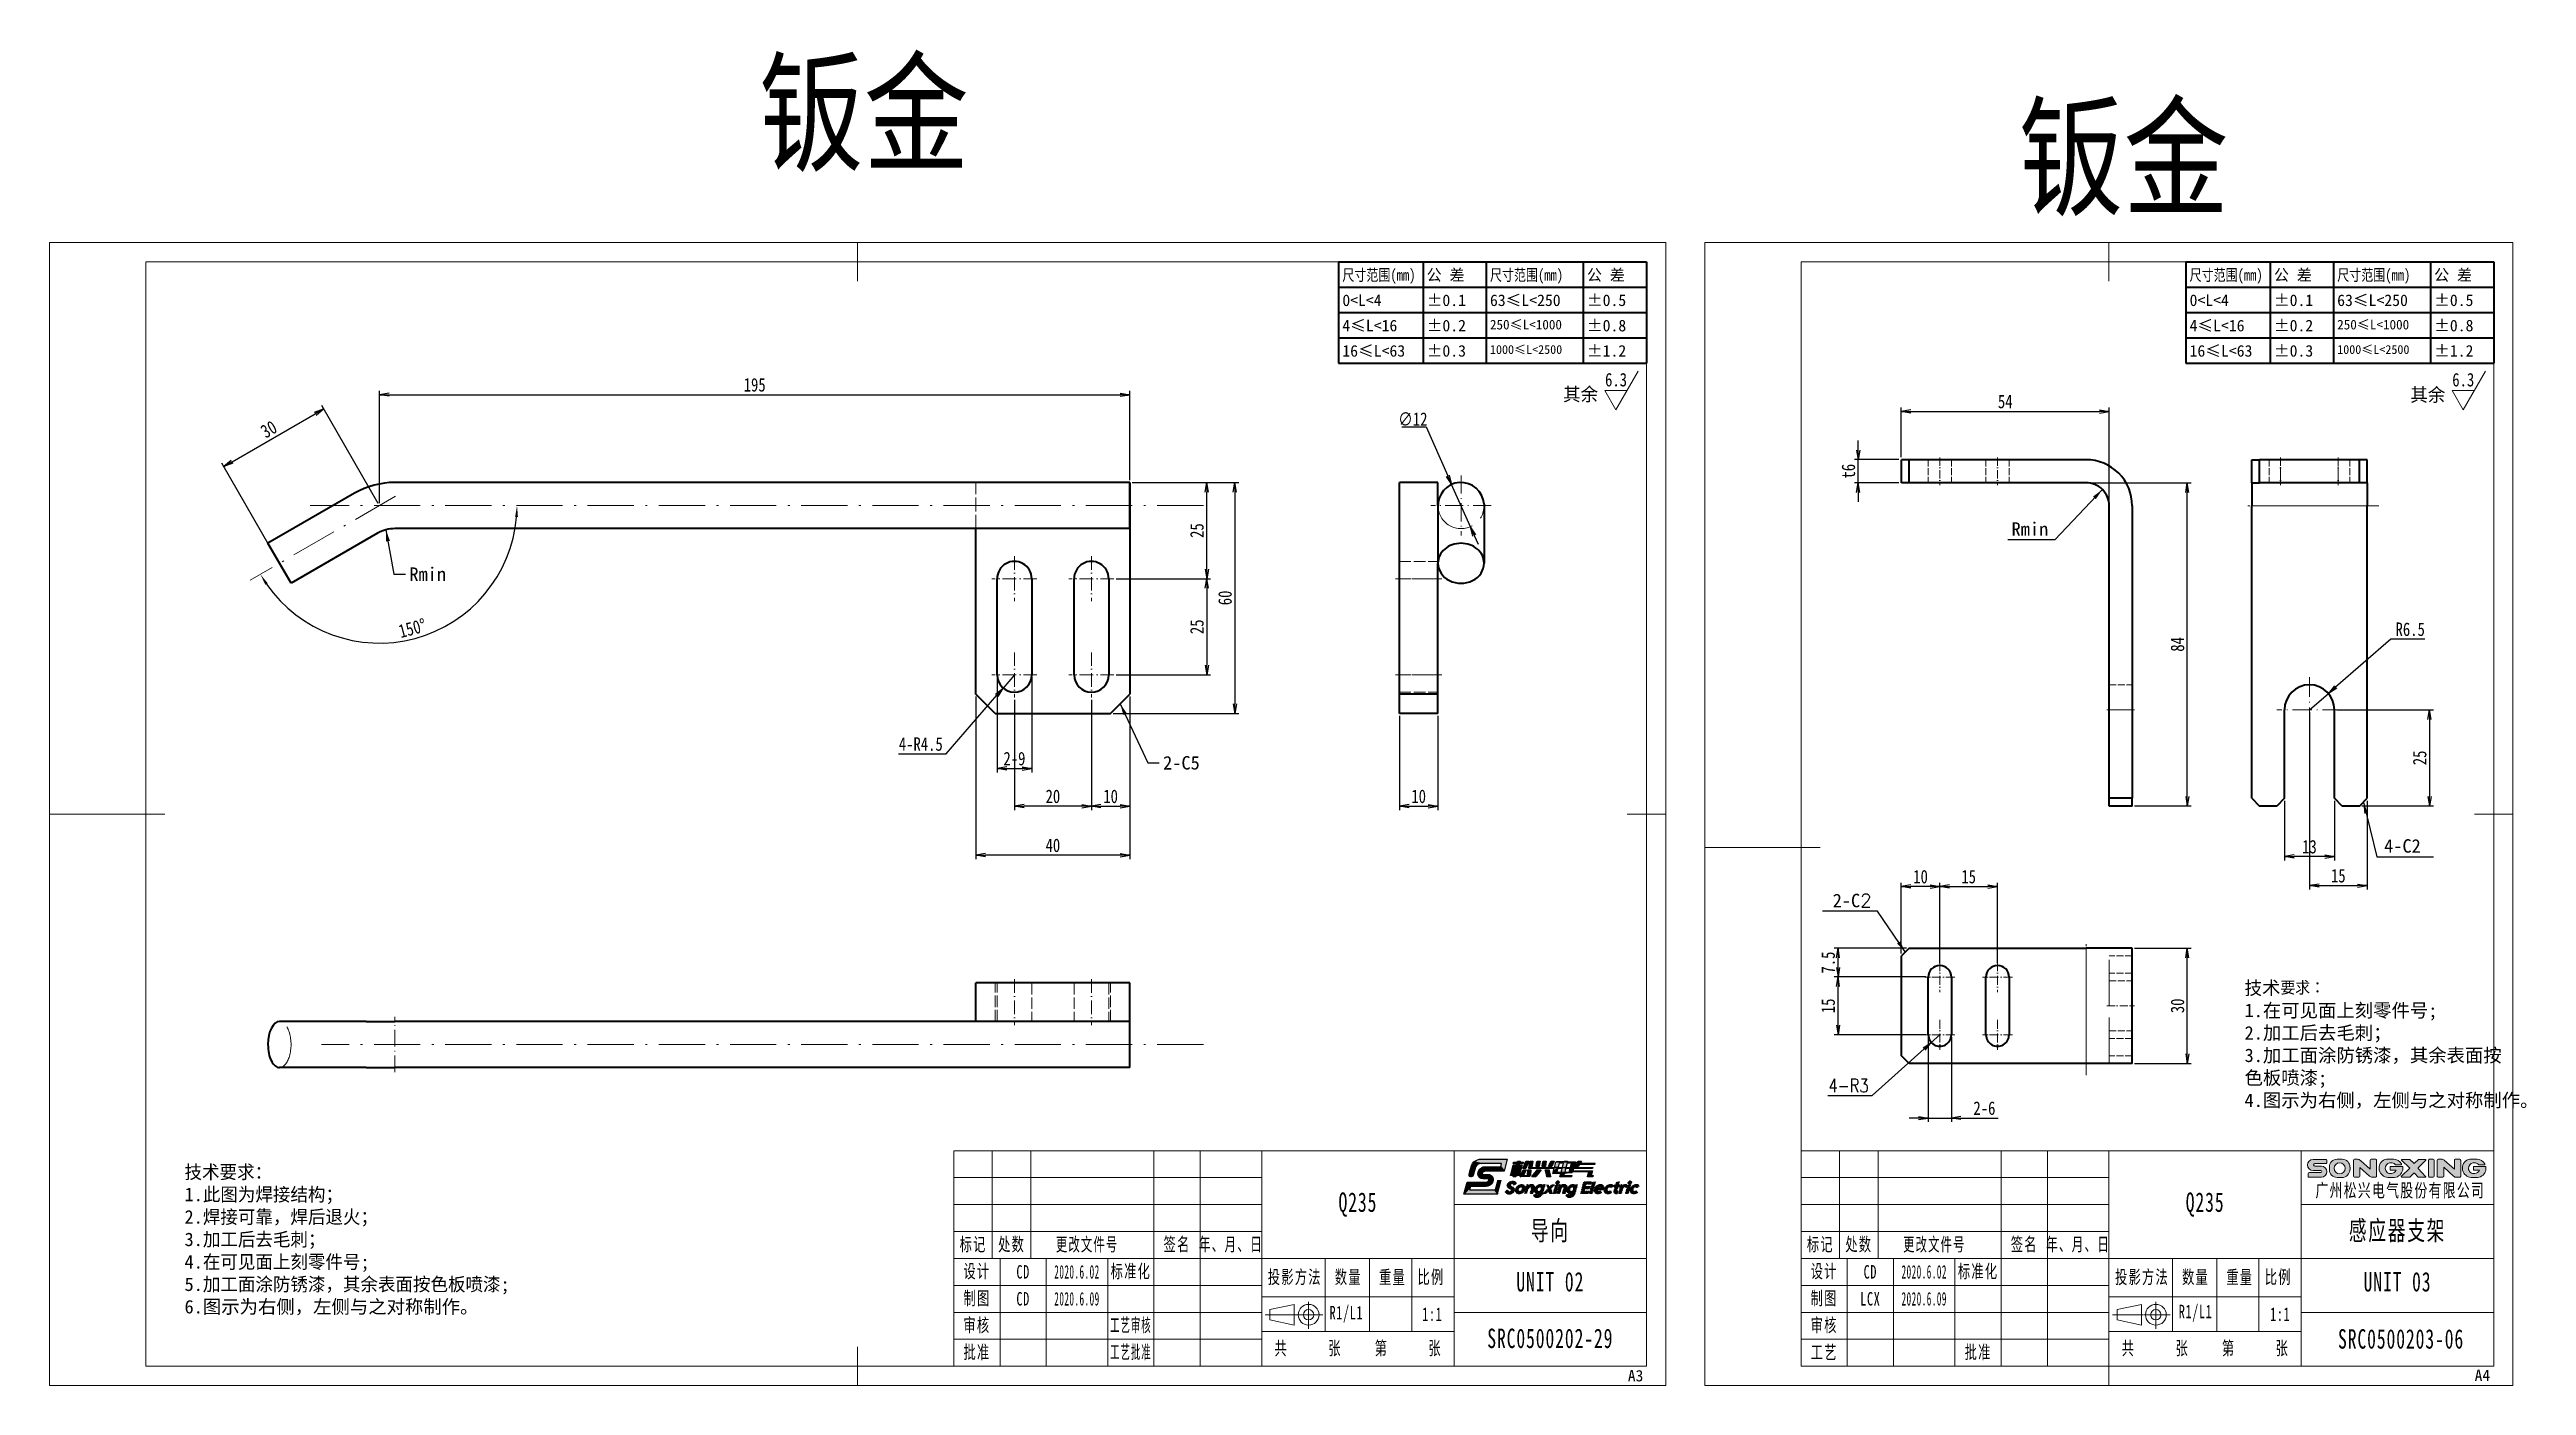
# Model space of a CAD drawing. Header units: millimetres. Extents: x -15766 to 80009, y -9701 to 15159.
# Drawn here: x -10265 to -9622, y 11134 to 11481 of the extents above; entities that cross this region are included whole.
import ezdxf
from ezdxf.enums import TextEntityAlignment as Align

# ---------------------------------------------------------------- set-up
doc = ezdxf.new("R2010")
doc.units = ezdxf.units.MM
for name, pattern in [('CENTER-HOKUTO_1', [16, 13, -1, 1, -1]), ('DASHDOT', [18.5, 12, -3, 0.5, -3]), ('DASHED', [15, 12, -3]), ('HIDDEN', [0.2, 0.1, -0.1]), ('HIDDEN-HOKUTO_1', [2, 1, -1])]:
    doc.linetypes.add(name, pattern=pattern)
doc.layers.get('DEFPOINTS').update_dxf_attribs({"lineweight": 18})
doc.layers.add('07', color=7, linetype='Continuous')
doc.layers.add('DRW0001_DXF_FORMAT', color=7, linetype='Continuous')
for name, color, linetype, lineweight in [('AM_7', 2, 'CENTER-HOKUTO_1', 18), ('AM_HID', 1, 'HIDDEN-HOKUTO_1', 18), ('AM_VIS', 7, 'Continuous', 18), ('CDRAFT0', 7, 'Continuous', 18), ('DIM', 253, 'Continuous', 20), ('title_frame', 7, 'Continuous', 18), ('word_dim', 9, 'Continuous', 18), ('尺寸线层', 3, 'Continuous', 18), ('标注线', 3, 'Continuous', 18), ('粗实线层', 7, 'Continuous', 35), ('粗实线层_1', 7, 'Continuous', 15), ('细实线层', 7, 'Continuous', 18)]:
    doc.layers.add(name, color=color, linetype=linetype, lineweight=lineweight)
doc.styles.add('DIM', font='', dxfattribs={"width": 0.8})
doc.styles.add('STYLE1', font='')
doc.styles.add('UserTxtStyle1', font='', dxfattribs={"width": 0.618357})
doc.styles.add('UserTxtStyle2', font='', dxfattribs={"width": 0.634692})
doc.styles.add('UserTxtStyle3', font='', dxfattribs={"width": 0.7})
doc.styles.add('标准', font='', dxfattribs={"width": 0.667})
doc.styles.get('DIM').set_extended_font_data('NSimSun')
doc.styles.get('STYLE1').set_extended_font_data('宋体')
doc.styles.get('UserTxtStyle1').set_extended_font_data('宋体')
doc.styles.get('UserTxtStyle2').set_extended_font_data('宋体')
doc.styles.get('UserTxtStyle3').set_extended_font_data('宋体')
doc.styles.get('标准').set_extended_font_data('宋体')
doc.dimstyles.new('1-1', dxfattribs={"dimtxt": 3.5, "dimasz": 3, "dimexe": 1, "dimexo": 0, "dimgap": 1, "dimtad": 1, "dimdsep": 46, "dimtxsty": 'DIM', "dimblk": '_CAXARROW', "dimcen": 0, "dimdle": 6, "dimclrd": 256, "dimclre": 256, "dimclrt": 3, "dimazin": 2, "dimtfac": 0.707107, "dimtmove": 0, "dimatfit": 3, "dimfxl": 0, "dimfrac": 2, "dimtolj": 1, "dimarcsym": 0})
doc.dimstyles.new('1-1$0', dxfattribs={"dimtxt": 3.5, "dimasz": 2.5, "dimexe": 1, "dimexo": 0.625, "dimgap": 0.8, "dimtad": 1, "dimdsep": 46, "dimtxsty": 'DIM', "dimblk": 'OPEN', "dimcen": 0, "dimdle": 5, "dimclrd": 256, "dimclre": 256, "dimclrt": 3, "dimazin": 3, "dimtfac": 0.5, "dimtmove": 0, "dimatfit": 3, "dimldrblk": 'OPEN', "dimfxl": 0, "dimtolj": 1, "dimarcsym": 0})
doc.dimstyles.new('1-1$3', dxfattribs={"dimtxt": 3.5, "dimasz": 2.5, "dimexe": 1, "dimexo": 0.625, "dimgap": 0.3, "dimtad": 1, "dimtih": 1, "dimtoh": 1, "dimdsep": 46, "dimtxsty": 'DIM', "dimblk": 'OPEN', "dimcen": 0, "dimdle": 5, "dimclrd": 256, "dimclre": 256, "dimclrt": 3, "dimazin": 3, "dimtfac": 0.5, "dimtmove": 0, "dimatfit": 3, "dimldrblk": 'OPEN', "dimfxl": 0, "dimtolj": 1, "dimarcsym": 0})
doc.dimstyles.new('1-1$4', dxfattribs={"dimtxt": 3.5, "dimasz": 2.5, "dimexe": 1, "dimexo": 0.625, "dimgap": 0.8, "dimtad": 1, "dimtih": 1, "dimtoh": 1, "dimzin": 12, "dimdsep": 46, "dimtxsty": 'DIM', "dimblk": 'OPEN', "dimcen": 0, "dimdle": 5, "dimclrd": 256, "dimclre": 256, "dimclrt": 3, "dimazin": 3, "dimtfac": 0.5, "dimtmove": 0, "dimatfit": 3, "dimldrblk": 'OPEN', "dimfxl": 0, "dimtolj": 1, "dimarcsym": 0})

msp = doc.modelspace()

# ---------------------------------------------------------------- texts
at = {"layer": 'DIM', "char_height": 25, "width": 104.980501, "attachment_point": 1, "style": 'DIM'}
for insert in [(-10081.15406, 11477.31516), (-9753.80007, 11465.79068)]:
    msp.add_mtext('{\\C3;钣金}', dxfattribs=dict(at, insert=insert))
at = {"layer": 'DIM', "color": 3, "char_height": 3.5, "attachment_point": 1}
for s, insert in [('\\A1;Rmin', (-10171.98049, 11346.68488)), ('\\A1;2-C5', (-9976.11078, 11297.66634))]:
    msp.add_mtext(s, dxfattribs=dict(at, insert=insert))
at = {"layer": 'DIM', "color": 2, "style": 'DIM', "width": 0.8}
for p in [(-9855.54884, 11392.67681), (-9635.38246, 11392.67681)]:
    msp.add_attdef('6.3', text='0.0', height=3.5, dxfattribs=at).set_placement(p, align=Align.BOTTOM_RIGHT)
at = {"layer": 'title_frame', "color": 3, "char_height": 2.958904, "attachment_point": 7, "style": 'STYLE1'}
for s, insert, width in [('A3', (-9855.34515, 11135.11084), 5.8684932), ('A4', (-9635.28467, 11135.26654), 6.0410959)]:
    msp.add_mtext(s, dxfattribs=dict(at, insert=insert, width=width))
at = {"layer": 'word_dim', "linetype": 'Continuous', "char_height": 3.5, "width": 10.860604, "attachment_point": 1}
for insert in [(-9872.17555, 11393.44267), (-9652.00917, 11393.3042)]:
    msp.add_mtext('{\\C3;其余}', dxfattribs=dict(at, insert=insert))
at = {"layer": 'word_dim', "color": 3, "char_height": 3.5}
for s, insert, attachment_point in [('\\A1;Rmin', (-9746.10431, 11354.8976), 9), ('\\A1;4-C2', (-9658.81109, 11272.50491), 7), ('\\A1;2-C{\\Ftxt,bigfont|c134;2}', (-9791.96324, 11258.31755), 9)]:
    msp.add_mtext(s, dxfattribs=dict(at, insert=insert, attachment_point=attachment_point))
at = {"layer": 'word_dim', "linetype": 'Continuous', "ltscale": 4, "char_height": 3.5, "width": 139.6035818, "attachment_point": 1}
for s, insert in [('{\\C3;技\\fSimSun|b0|i0|c134|p2;术\\Ftxt,bigfont|c128;\\M+19776\\M+18B81\\M+18146\\P\\fNSimSun|b0|i0|c134|p49;1\\fSimSun|b0|i0|c134|p49;.在可见面上刻零件号;\\P2.加工后去毛刺；\\P3.加工面涂防锈漆，其余表面按\\P色板喷漆;\\P\\fNSimSun|b0|i0|c134|p49;4\\fSimSun|b0|i0|c134|p49;.图示为右侧，左侧与之对称制作。\\P         }', (-9695.07321, 11239.15213)), ('{\\C3;技术要求：\\P1.此图为焊接结构；\\P2.焊接可靠，焊后退火；\\P3.加工后去毛刺；\\P4.在可见面上刻零件号;\\P5.加工面涂防锈漆，其余表面按色板喷漆;\\P\\fNSimSun|b0|i0|c134|p49;6.\\fSimSun|b0|i0|c134|p49;图示为右侧，左侧与之对称制作。}', (-10230.40937, 11191.32954))]:
    msp.add_mtext(s, dxfattribs=dict(at, insert=insert))
at = {"layer": '尺寸线层', "attachment_point": 5, "line_spacing_factor": 1.15057}
for s, insert, char_height, width, style in [('\\T1.1;广州松兴电气股份有限公司', (-9654.60923, 11184.59324), 3.5, 47.3170633, 'UserTxtStyle3'), ('{\\T1.1;Q235}', (-9925.49071, 11181.10436), 5.0503058, 29.4580043, '标准'), ('\\T1.1;Q235', (-9705.32433, 11181.10436), 5.050306, 29.4580043, '标准'), ('{\\T1.1;导向}', (-9875.49071, 11174.0851), 5.050306, 29.4580043, '标准'), ('{\\T1.1;感应器支架}', (-9655.32433, 11174.0851), 5.0503058, 29.4580043, '标准'), ('\\T1.1;标记', (-10025.49071, 11170.60436), 3.5, 18, '标准'), ('\\T1.1;处数', (-10015.49071, 11170.60436), 3.5, 18, '标准'), ('\\T1.1;更改文件号', (-9995.85729, 11170.58037), 3.5, 30, 'UserTxtStyle1'), ('\\T1.1;签名', (-9972.49071, 11170.60436), 3.5, 22, '标准'), ('\\T1.1;年、月、日', (-9958.49071, 11170.60436), 3.5, 30, 'UserTxtStyle2'), ('\\T1.1;标记', (-9805.32433, 11170.60436), 3.5, 18, '标准'), ('\\T1.1;处数', (-9795.32433, 11170.60436), 3.5, 18, '标准'), ('\\T1.1;更改文件号', (-9775.69091, 11170.58037), 3.5, 30, 'UserTxtStyle1'), ('\\T1.1;签名', (-9752.32433, 11170.60436), 3.5, 22, '标准'), ('\\T1.1;年、月、日', (-9738.32433, 11170.60436), 3.5, 30, 'UserTxtStyle2'), ('\\T1.1;设计', (-10024.49071, 11163.60436), 3.5, 22, '标准'), ('{\\T1.1;CD}', (-10012.49071, 11163.60436), 3.5, 22, '标准'), ('{\\W0.5;\\T1.1;2020.6.02}', (-9998.49071, 11163.60436), 3.5, 16, '标准'), ('\\T1.1;标准化', (-9984.49071, 11163.60436), 3.5, 22, '标准'), ('\\T1.1;投影方法', (-9941.89571, 11162.10436), 3.5, 22, '标准'), ('\\T1.1;数量', (-9927.99071, 11162.10436), 3.5, 22, '标准'), ('\\T1.1;重量', (-9916.49071, 11162.10436), 3.5, 22, '标准'), ('\\T1.1;比例', (-9906.49071, 11162.10436), 3.5, 22, '标准'), ('{\\T1.1;UNIT 02}', (-9875.49071, 11161.01806), 5.0503058, 29.4580043, '标准'), ('\\T1.1;设计', (-9804.32433, 11163.60436), 3.5, 22, '标准'), ('{\\T1.1;CD}', (-9792.32433, 11163.60436), 3.5, 22, '标准'), ('{\\W0.5;\\T1.1;2020.6.02}', (-9778.32433, 11163.60436), 3.5, 16, '标准'), ('\\T1.1;标准化', (-9764.32433, 11163.60436), 3.5, 22, '标准'), ('\\T1.1;投影方法', (-9721.72933, 11162.10436), 3.5, 22, '标准'), ('\\T1.1;数量', (-9707.82433, 11162.10436), 3.5, 22, '标准'), ('\\T1.1;重量', (-9696.32433, 11162.10436), 3.5, 22, '标准'), ('\\T1.1;比例', (-9686.32433, 11162.10436), 3.5, 22, '标准'), ('{\\T1.1;UNIT 03}', (-9655.32433, 11161.01806), 5.0503058, 29.4580043, '标准'), ('\\T1.1;制图', (-10024.49071, 11156.60436), 3.5, 22, '标准'), ('{\\T1.1;CD}', (-10012.49071, 11156.60436), 3.5, 22, '标准'), ('{\\W0.5;\\T1.1;2020.6.09}', (-9998.49071, 11156.60436), 3.5, 16, '标准'), ('{\\T1.1;R1/L1}', (-9928.49071, 11152.60436), 3.5, 11, '标准'), ('\\T1.1;制图', (-9804.32433, 11156.60436), 3.5, 22, '标准'), ('{\\T1.1;LCX}', (-9792.32433, 11156.60436), 3.5, 22, '标准'), ('{\\W0.5;\\T1.1;2020.6.09}', (-9778.32433, 11156.60436), 3.5, 16, '标准'), ('{\\T1.1;R1/L1}', (-9707.79988, 11152.90187), 3.5, 11, '标准'), ('\\T1.1;审核', (-10024.49071, 11149.60436), 3.5, 22, '标准'), ('{\\W0.5;\\T1.1;工艺审核}', (-9984.49071, 11149.60436), 3.5, 22, '标准'), ('\\T1.1;1:1', (-9906.1559, 11152.60436), 3.5, 10.6696195, '标准'), ('{\\T1.1;SRC0500202-29}', (-9875.49071, 11146.31208), 5.0503058, 29.3737905, '标准'), ('\\T1.1;审核', (-9804.32433, 11149.60436), 3.5, 22, '标准'), ('\\T1.1;1:1', (-9685.82433, 11152.60436), 3.5, 7.4626183, '标准'), ('{\\T1.1;SRC0500203-06}', (-9654.40506, 11146.16568), 5.0503058, 29.3737905, '标准'), ('{\\T1.1;批准}', (-10024.49071, 11142.60436), 3.5, 22, '标准'), ('{\\W0.5;\\T1.1;工艺批准}', (-9984.49071, 11142.60436), 3.5, 22, '标准'), ('\\T1.1;共', (-9945.41937, 11143.60436), 3.5, 8, '标准'), ('\\T1.1;张', (-9931.41937, 11143.60436), 3.5, 8, '标准'), ('\\T1.1;第', (-9919.38047, 11143.60436), 3.5, 8, '标准'), ('\\T1.1;张', (-9905.41937, 11143.60436), 3.5, 8, '标准'), ('\\T1.1;工艺', (-9804.32433, 11142.60436), 3.5, 22, '标准'), ('\\T1.1;批准', (-9764.32433, 11142.60436), 3.5, 22, '标准'), ('\\T1.1;共', (-9725.25299, 11143.60436), 3.5, 8, '标准'), ('\\T1.1;张', (-9711.25299, 11143.60436), 3.5, 8, '标准'), ('\\T1.1;第', (-9699.21409, 11143.60436), 3.5, 8, '标准'), ('\\T1.1;张', (-9685.25299, 11143.60436), 3.5, 8, '标准')]:
    msp.add_mtext(s, dxfattribs=dict(at, insert=insert, char_height=char_height, width=width, style=style))

# ---------------------------------------------------------------- blocks, each defined once
blk = doc.blocks.new('*X3')
at = {"layer": 'CDRAFT0'}
for p, q in [((420, 297), (0, 297)), ((0, 297), (0, 0)), ((420, 0), (420, 297)), ((0, 0), (420, 0))]:
    blk.add_line(p, q, dxfattribs=at)
at = {"layer": '粗实线层_1'}
for p, q in [((210, 297), (210, 287)), ((415, 292), (25, 292)), ((25, 292), (25, 5)), ((415, 5), (415, 292)), ((0, 148.5), (30, 148.5)), ((420, 148.5), (410, 148.5)), ((210, 0), (210, 10)), ((25, 5), (415, 5))]:
    blk.add_line(p, q, dxfattribs=at)
blk = doc.blocks.new('自由公差_1')
at = {"layer": '粗实线层'}
for p, q in [((-80, 0), (0, 0)), ((-80, 0), (-80, -26.3)), ((-58.08, 0), (-58.08, -26.3)), ((-41.64, 0), (-41.64, -26.3)), ((-16.44, 0), (-16.44, -26.3)), ((0, 0), (0, -26.3)), ((-80, -6.58), (0, -6.58)), ((-80, -13.15), (0, -13.15)), ((-80, -19.73), (0, -19.73)), ((-80, -26.3), (0, -26.3))]:
    blk.add_line(p, q, dxfattribs=at)
at = {"layer": '尺寸线层', "linetype": 'Continuous', "attachment_point": 1, "line_spacing_factor": 0.9}
for s, insert, char_height, width in [('{\\W0.8;尺寸范围(mm)}', (-79.04, -1.92), 3, 22.6032), ('公 差', (-57.12, -1.92), 3, 22.6032), ('{\\W0.8;尺寸范围(mm)}', (-40.68, -1.92), 3, 22.6032), ('公 差', (-15.48, -1.92), 3, 22.6032), ('0<L<4', (-79.04, -8.49), 3, 22.6032), ('%%P0.1', (-57.12, -8.49), 3, 12.7119), ('63≤L<250', (-40.68, -8.49), 3, 22.6032), ('%%P0.5', (-15.48, -8.49), 3, 12.5771), ('4≤L<16', (-79.04, -15.07), 3, 22.6032), ('%%P0.2', (-57.12, -15.07), 3, 12.4769), ('250≤L<1000', (-40.68, -15.07), 2.5, 22.6032), ('%%P0.8', (-15.48, -15.07), 3, 13.0759), ('16≤L<63', (-79.04, -21.64), 3, 22.6032), ('%%P0.3', (-57.12, -21.64), 3, 12.7119), ('1000≤L<2500', (-40.68, -21.64), 2.3, 22.6032), ('%%P1.2', (-15.48, -21.64), 3, 12.8764)]:
    blk.add_mtext(s, dxfattribs=dict(at, insert=insert, char_height=char_height, width=width))
blk = doc.blocks.new('SYMBOL_3_BL2', base_point=(178.14, 46.52))
at = {"layer": 'DRW0001_DXF_FORMAT', "linetype": 'Continuous'}
for color, points in [(1, [(159.87, 51.52), (159.98, 51.51), (166.64, 51.52), (165.81, 48.4), (164.95, 49.52), (165.18, 50.39), (159.89, 50.39), (157.98, 50.76), (158.42, 51.1), (158.89, 51.33), (159.39, 51.47), (159.84, 51.52)]), (1, [(162.92, 45.8), (162.76, 45.4), (157.05, 44.42), (155.36, 42.42), (156.19, 45.54), (161.17, 45.54), (161.4, 45.6), (161.64, 45.76), (162.94, 45.86)]), (1, [(158.18, 48.69), (157.82, 47.31), (157.7, 47.09), (157.52, 46.95), (157.28, 46.9), (157.13, 46.92), (156.92, 47.03), (156.77, 47.23), (156.73, 47.36), (156.74, 47.6), (156.92, 48.29), (156.92, 48.29), (156.94, 48.36), (158.3, 49.15), (158.18, 48.69)]), (1, [(158.72, 49.92), (158.47, 49.58), (158.3, 49.15), (156.94, 48.36), (157.23, 49.44), (157.37, 49.86), (159.37, 50.31), (159.02, 50.16)]), (1, [(161.58, 44.47), (161.17, 44.42), (157.05, 44.42), (162.76, 45.4), (162.49, 45.03), (162.38, 44.92), (161.99, 44.64)]), (1, [(159.74, 50.39), (159.37, 50.31), (157.37, 49.86), (157.63, 50.35), (157.98, 50.76), (159.89, 50.39)]), (1, [(160.36, 48.18), (160.27, 48.08), (160.15, 47.85), (159.01, 47.61), (159.05, 48.02), (159.06, 48.08), (159.08, 48.14), (160.83, 48.4), (160.6, 48.35)]), (1, [(160.12, 47.71), (160.15, 47.58), (159.09, 47.23), (159.01, 47.61), (160.15, 47.85), (160.14, 47.79)]), (1, [(160.42, 49.47), (160.83, 49.52), (164.95, 49.52), (165.81, 48.4), (160.83, 48.4), (159.08, 48.14), (159.24, 48.54), (159.51, 48.91), (159.62, 49.02), (160.01, 49.3)]), (1, [(162.47, 47.29), (162.73, 47.04), (162.91, 46.71), (162.99, 46.33), (162.95, 45.92), (162.94, 45.86), (161.64, 45.76), (161.73, 45.86), (161.85, 46.09), (161.86, 46.15), (161.87, 46.23), (161.85, 46.36), (161.76, 46.4), (161.69, 46.41), (160.3, 46.41), (159.91, 46.47), (159.87, 46.48), (159.53, 46.65), (159.27, 46.9), (159.09, 47.23), (160.15, 47.58), (160.24, 47.54), (160.3, 47.53), (161.7, 47.53), (162.09, 47.47), (162.13, 47.46)]), (5, [(168.43, 50.06), (168.43, 50.06), (168.8, 50.06), (168.04, 47.22), (167.94, 47.22), (167.47, 47.22), (167.56, 47.55), (168.19, 49.9), (168.2, 49.92), (168.22, 49.98), (168.27, 50.03), (168.32, 50.05)]), (5, [(169.91, 50.69), (169.82, 50.36), (169.82, 50.36), (168.9, 46.89), (168.18, 46.89), (169.1, 50.36), (168.19, 50.36), (169.91, 50.69)]), (5, [(169.19, 50.69), (169.27, 50.98), (169.99, 50.98), (169.91, 50.69), (168.19, 50.36), (168.28, 50.69)]), (5, [(170.16, 50.06), (170.16, 50.06), (170.53, 50.06), (169.86, 47.55), (169.21, 47.22), (169.91, 49.85), (169.91, 49.85), (169.93, 49.92), (169.96, 49.98), (170, 50.03), (170.05, 50.05)]), (5, [(169.99, 47.55), (169.9, 47.22), (169.78, 47.22), (169.31, 47.22), (169.21, 47.22), (169.86, 47.55)]), (5, [(170.04, 47.22), (170.73, 48.69), (171.52, 48.69), (170.83, 47.22), (169.95, 46.89), (170.04, 47.22)]), (5, [(171.89, 47.22), (171.99, 48.69), (172.77, 48.69), (172.68, 47.22), (169.95, 46.89), (170.83, 47.22)]), (5, [(170.82, 50.69), (170.79, 50.57), (170.75, 50.39), (170.74, 50.36), (170.49, 50.36), (170.12, 50.36), (170.04, 50.36), (170.08, 50.47), (170.12, 50.65), (170.13, 50.69), (170.38, 50.69), (170.75, 50.69)]), (5, [(171.88, 50.98), (171.88, 50.98), (172.23, 50.98), (171.48, 49.04), (171.47, 49.04), (170.7, 49.04), (170.83, 49.37), (171.32, 50.66), (171.34, 50.71), (171.39, 50.8), (171.44, 50.87), (171.51, 50.92), (171.59, 50.96), (171.67, 50.98), (171.74, 50.98)]), (5, [(172.91, 50.98), (172.91, 50.98), (173.31, 50.98), (173.05, 49.37), (172.21, 49.04), (172.45, 50.57), (172.45, 50.57), (172.48, 50.71), (172.54, 50.87), (172.67, 50.96), (172.81, 50.98)]), (5, [(182.28, 50.81), (182.19, 50.48), (182.19, 50.48), (181.9, 49.37), (172.21, 49.04), (180.05, 49.37), (180.18, 49.37), (180.7, 49.37), (180.98, 49.37), (181.17, 50.09), (181.27, 50.48), (180.52, 50.48), (180.11, 50.48), (179.92, 49.76), (179.82, 49.37), (178.9, 49.37), (179.18, 50.4), (179.2, 50.48), (179.2, 50.48), (179.2, 50.48), (179.21, 50.54), (179.29, 50.69), (179.43, 50.78), (182.28, 50.81)]), (5, [(181.9, 49.37), (181.81, 49.04), (181.81, 49.04), (181.56, 48.13), (178.48, 47.79), (179.48, 48.13), (180.24, 48.13), (180.65, 48.13), (180.8, 48.72), (180.89, 49.04), (180.37, 49.04), (180.09, 49.04), (179.86, 49.04), (179.73, 49.04), (178.57, 48.13), (178.81, 49.04), (173.57, 49.04), (173.45, 49.04), (172.99, 49.04), (172.42, 49.04), (172.21, 49.04), (181.9, 49.37)]), (5, [(180.05, 49.37), (172.21, 49.04), (173.05, 49.37), (173.54, 49.37), (173.66, 49.37), (178.9, 49.37), (178.9, 49.37), (179.82, 49.37)]), (5, [(175.43, 48.69), (174.94, 48.05), (174.18, 47.08), (174.04, 46.89), (173.67, 46.89), (173.1, 46.89), (172.99, 46.89), (173.48, 47.52), (174.24, 48.5), (174.38, 48.69), (174.75, 48.69), (175.32, 48.69)]), (5, [(175.19, 50.98), (174.97, 49.65), (174.97, 49.61), (174.13, 49.61), (174.11, 49.61), (174.26, 50.54), (174.27, 50.57), (174.27, 50.57), (174.27, 50.57), (174.29, 50.71), (174.29, 50.71), (174.31, 50.78), (174.34, 50.84), (174.38, 50.89), (174.42, 50.93), (174.48, 50.96), (174.54, 50.98), (174.63, 50.98), (174.82, 50.98), (174.83, 50.98), (174.83, 50.98), (174.83, 50.98), (175.18, 50.98)]), (5, [(176.77, 50.98), (176.57, 49.75), (176.54, 49.61), (175.78, 49.61), (175.69, 49.61), (175.83, 50.47), (175.84, 50.57), (175.87, 50.7), (175.87, 50.71), (175.89, 50.78), (175.92, 50.84), (175.95, 50.89), (176, 50.93), (176.06, 50.96), (176.12, 50.98), (176.2, 50.98), (176.29, 50.98), (176.3, 50.98), (176.3, 50.98), (176.3, 50.98), (176.72, 50.98)]), (5, [(177.5, 48.69), (177.65, 48.05), (177.89, 47.08), (177.93, 46.89), (177.59, 46.89), (177.05, 46.89), (176.95, 46.89), (176.8, 47.52), (176.56, 48.5), (176.52, 48.69), (176.86, 48.69), (177.4, 48.69)]), (5, [(178.42, 50.98), (178.43, 50.98), (178.83, 50.98), (178.2, 49.61), (177.34, 49.61), (177.83, 50.66), (177.85, 50.71), (177.89, 50.79), (177.95, 50.85), (178.01, 50.9), (178.08, 50.94), (178.16, 50.97), (178.24, 50.98), (178.26, 50.98)]), (5, [(179.57, 48.45), (179.48, 48.13), (178.48, 47.79), (178.57, 48.13), (178.57, 48.13), (179.73, 49.04)]), (5, [(181.56, 48.13), (181.47, 47.79), (181.47, 47.79), (180.31, 46.89), (180.56, 47.79), (178.48, 47.79), (181.56, 48.13)]), (5, [(181.36, 50.81), (181.41, 50.98), (182.33, 50.98), (182.28, 50.81), (179.43, 50.78), (179.82, 50.81), (180.2, 50.81)]), (5, [(183.4, 47.22), (183.31, 46.89), (181.23, 46.89), (180.55, 46.89), (180.31, 46.89), (181.47, 47.79), (181.32, 47.22)]), (5, [(188.91, 49.37), (188.82, 49.04), (183.88, 49.04), (183.64, 48.13), (181.7, 47.79), (181.78, 48.13), (182.72, 48.13), (182.97, 49.04), (182.03, 49.04), (183.97, 49.37)]), (5, [(184.36, 50.8), (184.27, 50.48), (184.27, 50.48), (183.97, 49.37), (182.03, 49.04), (182.12, 49.37), (183.06, 49.37), (183.35, 50.48), (182.41, 50.48), (182.5, 50.81), (184.36, 50.81)]), (5, [(188.8, 48.49), (188.47, 47.22), (187.48, 46.96), (187.8, 48.16), (183.98, 48.16), (184.07, 48.49), (187.89, 48.49), (188.42, 48.49)]), (5, [(185.35, 50.98), (185.73, 50.98), (185.94, 50.98), (185.45, 50.11), (185.19, 49.63), (184.6, 49.63), (184.28, 49.63), (184.66, 50.33), (184.83, 50.64), (184.87, 50.71), (184.93, 50.79), (184.99, 50.86), (185.06, 50.91), (185.14, 50.95), (185.22, 50.97), (185.3, 50.98), (185.31, 50.98), (185.34, 50.98)]), (5, [(189.45, 50.49), (189.41, 50.36), (189.36, 50.16), (189.35, 50.12), (188.06, 50.12), (186.07, 50.12), (185.69, 50.12), (185.76, 50.25), (185.87, 50.45), (185.89, 50.49), (187.14, 50.49), (189.08, 50.49)]), (5, [(188.94, 47.22), (188.85, 46.89), (188.38, 46.89), (187.46, 46.89), (187.48, 46.96), (188.47, 47.22)]), (1, [(163.36, 43.55), (164.22, 42.42), (155.36, 42.42), (157.05, 44.42), (156.81, 43.55)])]:
    blk.add_hatch(color=color, dxfattribs=at).paths.add_polyline_path(points)
at = {"layer": 'DRW0001_DXF_FORMAT', "linetype": 'HIDDEN'}
for points in [[(167.53, 45.02), (167.45, 44.93), (167.41, 44.83), (166.65, 44.66), (166.68, 44.83), (166.75, 45), (166.85, 45.17), (167.75, 45.14), (167.62, 45.09)], [(168.75, 45.5), (169.02, 45.2), (168.39, 44.77), (168.12, 45.06), (168.05, 45.12), (167.94, 45.15), (167.88, 45.16), (166.85, 45.17), (166.98, 45.33), (167.16, 45.48), (168.75, 45.5)], [(167.83, 45.76), (168.04, 45.77), (168.1, 45.77), (168.3, 45.75), (168.48, 45.69), (168.63, 45.61), (168.75, 45.5), (167.16, 45.48), (167.36, 45.6), (167.38, 45.61), (167.6, 45.7)], [(179.96, 45.75), (180, 45.73), (180.04, 45.69), (180.07, 45.65), (180.09, 45.61), (180.1, 45.56), (180.1, 45.51), (180.1, 45.45), (180.09, 45.41), (180.07, 45.35), (180.04, 45.29), (180, 45.23), (179.96, 45.18), (179.9, 45.13), (179.37, 45.12), (179.34, 45.16), (179.32, 45.2), (179.31, 45.25), (179.3, 45.3), (179.31, 45.36), (179.32, 45.41), (179.34, 45.46), (179.37, 45.52), (179.4, 45.58), (179.45, 45.63), (179.5, 45.68), (179.5, 45.68), (179.56, 45.72), (179.62, 45.75), (179.94, 45.77)], [(179.9, 45.13), (179.84, 45.09), (179.78, 45.06), (179.72, 45.04), (179.66, 45.02), (179.6, 45.02), (179.54, 45.02), (179.49, 45.04), (179.44, 45.06), (179.4, 45.08), (179.37, 45.12), (179.9, 45.13)], [(179.75, 45.79), (179.81, 45.79), (179.86, 45.79), (179.92, 45.77), (179.94, 45.77), (179.62, 45.75), (179.69, 45.77)], [(188.51, 45.64), (188.35, 45.03), (187.04, 45.03), (185.76, 42.54), (186.59, 45.64), (186.73, 45.64)], [(189.49, 45.64), (189.08, 44.09), (188.66, 42.54), (188.35, 42.54), (188.04, 42.54), (188.43, 43.99), (188.83, 45.45), (189.16, 45.55), (189.49, 45.64), (189.49, 45.64)], [(195.04, 45.45), (195.71, 45.64), (195.5, 44.84), (194.37, 44.23), (194.53, 44.84), (194.88, 44.84)], [(198.75, 45.75), (198.79, 45.73), (198.83, 45.69), (198.85, 45.65), (198.87, 45.61), (198.89, 45.56), (198.89, 45.51), (198.89, 45.45), (198.88, 45.41), (198.86, 45.35), (198.83, 45.29), (198.79, 45.23), (198.74, 45.18), (198.69, 45.13), (198.16, 45.12), (198.13, 45.16), (198.11, 45.2), (198.09, 45.25), (198.09, 45.3), (198.09, 45.36), (198.1, 45.41), (198.12, 45.46), (198.15, 45.52), (198.19, 45.58), (198.24, 45.63), (198.29, 45.68), (198.29, 45.68), (198.35, 45.72), (198.41, 45.75), (198.73, 45.77)], [(198.69, 45.13), (198.63, 45.09), (198.57, 45.06), (198.51, 45.04), (198.45, 45.02), (198.39, 45.02), (198.33, 45.02), (198.28, 45.04), (198.25, 45.05), (198.23, 45.06), (198.19, 45.08), (198.16, 45.12), (198.69, 45.13)], [(198.53, 45.79), (198.59, 45.79), (198.65, 45.79), (198.7, 45.77), (198.73, 45.77), (198.41, 45.75), (198.47, 45.77)], [(167.05, 43.08), (167.05, 43.08), (167.13, 43.03), (166.42, 42.65), (166.06, 43.04), (166.69, 43.47), (166.85, 43.3)], [(167.29, 42.99), (167.42, 43.01), (168.33, 42.98), (166.42, 42.65), (167.13, 43.03), (167.23, 42.99)], [(168.02, 42.67), (167.81, 42.55), (167.79, 42.53), (167.57, 42.45), (167.35, 42.39), (167.13, 42.38), (167.08, 42.38), (166.87, 42.4), (166.69, 42.46), (166.54, 42.54), (166.42, 42.65), (166.42, 42.65), (168.33, 42.98), (168.19, 42.82)], [(167.4, 44.74), (167.42, 44.65), (166.66, 44.51), (166.65, 44.66), (167.41, 44.83), (167.4, 44.78)], [(167.51, 44.56), (168.2, 44.1), (166.96, 44.06), (166.89, 44.11), (166.78, 44.23), (166.71, 44.36), (166.66, 44.51), (167.42, 44.65), (167.48, 44.58)], [(168.21, 44.09), (168.28, 44.04), (167.66, 43.59), (166.97, 44.05), (166.97, 44.05), (166.96, 44.06), (166.96, 44.06), (168.2, 44.1), (168.2, 44.1), (168.22, 44.09)], [(168.51, 43.64), (168.52, 43.48), (168.49, 43.31), (168.43, 43.14), (168.33, 42.98), (167.42, 43.01), (167.55, 43.06), (167.64, 43.12), (167.72, 43.22), (167.77, 43.31), (167.78, 43.36), (167.78, 43.41), (167.75, 43.5), (167.69, 43.57), (167.66, 43.59), (168.28, 44.04), (168.39, 43.92), (168.47, 43.79)], [(169.42, 43.62), (169.42, 43.54), (168.78, 43.37), (168.79, 43.55), (169.44, 43.69)], [(169.44, 43.38), (169.47, 43.31), (168.79, 43.2), (168.78, 43.37), (169.42, 43.54), (169.42, 43.45)], [(169.47, 43.78), (169.44, 43.69), (168.79, 43.55), (168.82, 43.69), (169.52, 43.87)], [(169.52, 43.25), (169.57, 43.2), (168.83, 43.05), (168.79, 43.2), (169.47, 43.31)], [(169.57, 43.96), (169.52, 43.87), (168.82, 43.69), (168.89, 43.87), (169.65, 44.04)], [(169.87, 43.1), (170.82, 42.98), (170.66, 42.83), (168.99, 42.79), (168.9, 42.91), (168.83, 43.05), (169.57, 43.2), (169.63, 43.15), (169.67, 43.14), (169.71, 43.12), (169.79, 43.1)], [(169.73, 44.11), (169.65, 44.04), (168.89, 43.87), (168.98, 44.06), (169.91, 44.22), (169.82, 44.17)], [(170.01, 44.25), (169.91, 44.22), (168.98, 44.06), (169.1, 44.23), (170.19, 44.28), (170.1, 44.28)], [(170.66, 42.83), (170.47, 42.71), (170.28, 42.61), (170.09, 42.54), (169.9, 42.5), (169.71, 42.48), (169.53, 42.5), (169.37, 42.54), (169.22, 42.6), (169.09, 42.68), (168.99, 42.79), (170.66, 42.83)], [(170.17, 44.88), (170.36, 44.89), (170.54, 44.88), (170.7, 44.84), (170.85, 44.78), (170.97, 44.69), (171.08, 44.59), (171.17, 44.47), (171.23, 44.33), (171.27, 44.17), (171.29, 44.01), (171.27, 43.83), (171.24, 43.69), (171.18, 43.51), (171.09, 43.32), (170.97, 43.15), (170.82, 42.98), (169.87, 43.1), (169.97, 43.1), (170.06, 43.12), (170.16, 43.16), (170.25, 43.21), (170.34, 43.27), (170.42, 43.34), (170.49, 43.42), (170.55, 43.51), (170.6, 43.6), (170.63, 43.69), (170.64, 43.76), (170.65, 43.84), (170.64, 43.93), (170.62, 44), (170.59, 44.07), (170.55, 44.13), (170.5, 44.18), (170.43, 44.22), (170.4, 44.24), (170.36, 44.26), (170.28, 44.28), (170.19, 44.28), (169.1, 44.23), (169.24, 44.4), (169.41, 44.54), (169.41, 44.55), (169.6, 44.67), (169.79, 44.77), (169.98, 44.84)], [(173.38, 44.81), (173.48, 44.73), (172.47, 44.29), (172.36, 44.22), (172.29, 44.15), (172.22, 44.05), (171.18, 42.54), (171.82, 44.92), (172.38, 44.74), (172.38, 44.74), (172.5, 44.8), (173.33, 44.84)], [(172.69, 44.34), (172.58, 44.33), (172.47, 44.29), (173.48, 44.73), (173.56, 44.63), (173.62, 44.51), (173.65, 44.38), (173.66, 44.24), (173.64, 44.08), (173.63, 44.04), (172.99, 43.97), (173, 44.07), (172.98, 44.16), (172.93, 44.23), (172.87, 44.29), (172.83, 44.31), (172.79, 44.33)], [(172.82, 44.91), (172.98, 44.92), (173.13, 44.91), (173.27, 44.87), (173.33, 44.84), (172.5, 44.8), (172.66, 44.87)], [(173.63, 44.04), (173.63, 44.04), (173.22, 42.54), (172.61, 42.54), (172.84, 43.38), (172.99, 43.96), (172.99, 43.96), (172.99, 43.97), (173.63, 44.04)], [(173.5, 42.2), (174.07, 42.36), (174.13, 42.27), (174.22, 42.2), (173.53, 42.06)], [(174.47, 42.13), (174.56, 42.13), (175.47, 42.04), (175.31, 41.87), (175.13, 41.74), (174.93, 41.63), (174.71, 41.56), (174.49, 41.52), (174.35, 41.52), (174.16, 41.53), (174.07, 41.56), (173.99, 41.58), (173.84, 41.67), (173.71, 41.77), (173.61, 41.91), (173.53, 42.06), (174.22, 42.2), (174.34, 42.15)], [(174.35, 43.61), (174.34, 43.53), (173.73, 43.39), (173.76, 43.6), (174.36, 43.68)], [(174.35, 43.44), (174.37, 43.37), (173.75, 43.2), (173.73, 43.39), (174.34, 43.53)], [(174.44, 43.24), (174.49, 43.19), (173.79, 43.02), (173.75, 43.2), (174.37, 43.37), (174.4, 43.3)], [(174.4, 43.77), (174.36, 43.68), (173.76, 43.6), (173.78, 43.68), (174.44, 43.86)], [(174.5, 43.95), (174.44, 43.86), (173.78, 43.68), (173.86, 43.89), (174.65, 44.1), (174.57, 44.03)], [(174.79, 43.09), (174.88, 43.09), (174.98, 43.11), (175.07, 43.15), (175.16, 43.2), (175.25, 43.26), (175.33, 43.33), (175.4, 43.41), (175.46, 43.5), (175.81, 42.7), (175.73, 42.45), (175.61, 42.23), (175.47, 42.04), (174.56, 42.13), (174.72, 42.17), (174.86, 42.23), (174.99, 42.33), (175.09, 42.45), (175.14, 42.53), (175.17, 42.61), (174.09, 42.62), (173.97, 42.73), (173.86, 42.86), (173.79, 43.02), (174.49, 43.19), (174.56, 43.14), (174.63, 43.11), (174.71, 43.09)], [(174.74, 44.16), (174.65, 44.1), (173.86, 43.89), (173.97, 44.1), (174.11, 44.3), (175.02, 44.27), (174.93, 44.25), (174.83, 44.21)], [(175.01, 42.55), (174.8, 42.49), (174.6, 42.48), (174.41, 42.49), (174.33, 42.51), (174.24, 42.54), (174.09, 42.62), (175.17, 42.61)], [(175.78, 44.73), (176.41, 44.91), (175.82, 42.7), (175.81, 42.7), (175.46, 43.5), (175.51, 43.59), (175.54, 43.68), (175.55, 43.75), (175.56, 43.83), (175.55, 43.92), (175.54, 43.99), (175.5, 44.06), (175.46, 44.12), (175.41, 44.17), (175.35, 44.22), (175.28, 44.25), (175.2, 44.27), (175.11, 44.27), (174.11, 44.3), (174.29, 44.48), (174.43, 44.6), (174.63, 44.72), (175.76, 44.74)], [(175.44, 44.87), (175.61, 44.82), (175.76, 44.74), (174.63, 44.72), (174.85, 44.81), (175.05, 44.87), (175.25, 44.89), (175.35, 44.88)], [(177.65, 44.26), (178.2, 44.83), (178.88, 44.83), (177.86, 43.78), (175.98, 42.53), (177.18, 43.78)], [(177.39, 43.29), (176.65, 42.53), (175.98, 42.53), (177.86, 43.78), (178.39, 42.53), (177.72, 42.53)], [(179.22, 44.74), (179.55, 44.83), (179.88, 44.92), (179.56, 43.73), (179.24, 42.54), (178.93, 42.54), (178.62, 42.54), (178.92, 43.64), (179.22, 44.74), (179.22, 44.74)], [(181.81, 44.81), (181.91, 44.73), (180.89, 44.29), (180.79, 44.22), (180.72, 44.15), (180.64, 44.05), (179.6, 42.54), (180.24, 44.92), (180.81, 44.74), (180.81, 44.74), (180.92, 44.8), (181.75, 44.84)], [(180.43, 43.35), (180.22, 42.54), (179.6, 42.54), (180.64, 44.05), (180.6, 43.95), (180.45, 43.4)], [(181.11, 44.34), (181, 44.33), (180.89, 44.29), (181.91, 44.73), (181.99, 44.63), (182.04, 44.51), (182.08, 44.38), (182.08, 44.24), (182.06, 44.08), (182.05, 44.04), (181.42, 43.97), (181.42, 44.07), (181.4, 44.16), (181.36, 44.23), (181.29, 44.29), (181.25, 44.31), (181.21, 44.33)], [(181.25, 44.91), (181.4, 44.92), (181.55, 44.91), (181.69, 44.87), (181.75, 44.84), (180.92, 44.8), (181.08, 44.87)], [(182.05, 44.04), (182.05, 44.04), (181.65, 42.54), (181.03, 42.54), (181.21, 43.2), (181.42, 43.96), (181.42, 43.96), (181.42, 43.97), (182.05, 44.04)], [(181.92, 42.2), (182.5, 42.36), (182.56, 42.27), (182.65, 42.2), (181.96, 42.06)], [(182.9, 42.13), (182.99, 42.13), (183.9, 42.04), (183.74, 41.87), (183.55, 41.74), (183.35, 41.63), (183.14, 41.56), (182.91, 41.52), (182.77, 41.52), (182.58, 41.53), (182.49, 41.56), (182.41, 41.58), (182.26, 41.67), (182.13, 41.77), (182.03, 41.91), (181.96, 42.06), (182.65, 42.2), (182.76, 42.15)], [(182.77, 43.61), (182.77, 43.53), (182.16, 43.39), (182.18, 43.6), (182.79, 43.68)], [(182.77, 43.44), (182.79, 43.37), (182.17, 43.2), (182.16, 43.39), (182.77, 43.53)], [(182.86, 43.24), (182.92, 43.19), (182.21, 43.02), (182.17, 43.2), (182.79, 43.37), (182.82, 43.3)], [(182.82, 43.77), (182.79, 43.68), (182.18, 43.6), (182.2, 43.68), (182.86, 43.86)], [(182.92, 43.95), (182.86, 43.86), (182.2, 43.68), (182.28, 43.89), (183.07, 44.1), (182.99, 44.03)], [(183.22, 43.09), (183.31, 43.09), (183.4, 43.11), (183.49, 43.15), (183.59, 43.2), (183.68, 43.26), (183.76, 43.33), (183.83, 43.41), (183.89, 43.5), (184.24, 42.7), (184.15, 42.45), (184.04, 42.23), (183.9, 42.04), (182.99, 42.13), (183.14, 42.17), (183.29, 42.23), (183.41, 42.33), (183.51, 42.45), (183.56, 42.53), (183.6, 42.61), (182.52, 42.62), (182.39, 42.73), (182.29, 42.86), (182.21, 43.02), (182.92, 43.19), (182.98, 43.14), (183.05, 43.11), (183.13, 43.09)], [(183.16, 44.16), (183.07, 44.1), (182.28, 43.89), (182.39, 44.1), (182.54, 44.3), (183.44, 44.27), (183.35, 44.25), (183.26, 44.21)], [(183.44, 42.55), (183.23, 42.49), (183.03, 42.48), (182.84, 42.49), (182.75, 42.51), (182.67, 42.54), (182.52, 42.62), (183.6, 42.61)], [(184.2, 44.73), (184.84, 44.91), (184.24, 42.7), (184.24, 42.7), (183.89, 43.5), (183.93, 43.59), (183.96, 43.68), (183.98, 43.75), (183.98, 43.83), (183.98, 43.92), (183.96, 43.99), (183.93, 44.06), (183.89, 44.12), (183.83, 44.17), (183.77, 44.22), (183.7, 44.25), (183.62, 44.27), (183.53, 44.27), (182.54, 44.3), (182.71, 44.48), (182.85, 44.6), (183.06, 44.72), (184.19, 44.74)], [(183.87, 44.87), (184.04, 44.82), (184.19, 44.74), (183.06, 44.72), (183.27, 44.81), (183.48, 44.87), (183.68, 44.89), (183.77, 44.88)], [(188.18, 44.39), (188.01, 43.78), (186.71, 43.78), (185.76, 42.54), (187.04, 45.03), (186.87, 44.39)], [(187.84, 43.15), (187.68, 42.54), (186.37, 42.54), (185.89, 42.54), (185.76, 42.54), (186.71, 43.78), (186.54, 43.15)], [(191.7, 43.69), (191.64, 43.51), (189.88, 43.47), (189.23, 43.37), (189.25, 43.54), (189.28, 43.69), (191.7, 43.69)], [(189.9, 43.38), (189.94, 43.29), (189.25, 43.2), (189.23, 43.37), (189.88, 43.47)], [(190.01, 43.21), (190.1, 43.15), (189.29, 43.05), (189.25, 43.2), (189.94, 43.29)], [(191.57, 44.55), (191.57, 44.55), (191.65, 44.42), (191.7, 44.27), (191.74, 44.12), (191.74, 43.95), (191.72, 43.77), (189.28, 43.69), (189.34, 43.87), (189.43, 44.05), (190.09, 44.02), (190.03, 43.96), (190.86, 43.96), (191.09, 43.96), (191.08, 44.01), (191.05, 44.06), (191.02, 44.11), (191.02, 44.11), (191.02, 44.11), (191.02, 44.11), (191.02, 44.11), (191, 44.14), (190.95, 44.18), (190.9, 44.21), (190.85, 44.24), (190.82, 44.25), (190.79, 44.26), (190.72, 44.28), (190.65, 44.28), (189.55, 44.23), (189.69, 44.39), (189.86, 44.54), (191.57, 44.55)], [(190.33, 43.1), (190.46, 43.11), (190.59, 43.15), (190.72, 43.22), (190.79, 43.27), (191.11, 42.84), (189.44, 42.79), (189.35, 42.91), (189.29, 43.05), (190.1, 43.15), (190.21, 43.11)], [(190.42, 44.24), (190.34, 44.21), (189.43, 44.05), (189.55, 44.23), (190.65, 44.28), (190.57, 44.28), (190.5, 44.26)], [(190.15, 44.09), (190.09, 44.02), (189.43, 44.05), (190.34, 44.21), (190.26, 44.17), (190.19, 44.12)], [(191.11, 42.83), (190.92, 42.71), (190.73, 42.61), (190.54, 42.54), (190.35, 42.5), (190.16, 42.48), (189.99, 42.5), (189.82, 42.54), (189.68, 42.6), (189.55, 42.68), (189.44, 42.79), (191.11, 42.84)], [(191.3, 44.78), (191.42, 44.7), (191.53, 44.59), (191.57, 44.55), (189.86, 44.54), (189.87, 44.55), (190.05, 44.67), (190.24, 44.77), (191.23, 44.81)], [(190.63, 44.88), (190.81, 44.89), (190.99, 44.88), (191.15, 44.84), (191.23, 44.81), (190.24, 44.77), (190.44, 44.84)], [(192.52, 43.6), (192.52, 43.48), (191.88, 43.35), (191.89, 43.52), (192.54, 43.69)], [(192.55, 43.38), (192.59, 43.28), (191.9, 43.18), (191.88, 43.35), (192.52, 43.48)], [(192.76, 44.05), (192.66, 43.94), (192.59, 43.82), (192.54, 43.69), (191.89, 43.52), (191.93, 43.69), (191.99, 43.87), (192.08, 44.05), (192.9, 44.16), (192.78, 44.07)], [(192.66, 43.2), (192.75, 43.15), (191.94, 43.03), (191.9, 43.18), (192.59, 43.28)], [(192.98, 43.1), (193.11, 43.11), (193.24, 43.15), (193.37, 43.22), (193.44, 43.27), (193.76, 42.84), (192.1, 42.78), (192.01, 42.9), (191.94, 43.03), (192.75, 43.15), (192.86, 43.11)], [(193.04, 44.23), (192.9, 44.16), (192.08, 44.05), (192.19, 44.22), (192.34, 44.39), (193.3, 44.28), (193.17, 44.27)], [(193.74, 42.82), (193.56, 42.7), (193.37, 42.6), (193.18, 42.54), (193, 42.5), (192.81, 42.48), (192.64, 42.5), (192.48, 42.54), (192.33, 42.6), (192.21, 42.68), (192.1, 42.78), (193.76, 42.84)], [(193.94, 44.78), (194.07, 44.7), (194.18, 44.6), (194.22, 44.55), (193.67, 44.11), (193.61, 44.17), (193.52, 44.23), (193.47, 44.25), (193.42, 44.27), (193.3, 44.28), (192.34, 44.39), (192.5, 44.53), (192.53, 44.56), (192.71, 44.68), (192.9, 44.77), (193.87, 44.82)], [(193.28, 44.88), (193.46, 44.89), (193.64, 44.88), (193.8, 44.84), (193.87, 44.82), (192.9, 44.77), (193.09, 44.84)], [(195.87, 44.84), (195.7, 44.23), (195.33, 44.23), (194.45, 43.23), (194.72, 44.23), (194.37, 44.23), (195.5, 44.84)], [(195.09, 43.24), (195.12, 43.19), (195.17, 43.16), (194.42, 43.03), (194.43, 43.17), (194.45, 43.23), (194.45, 43.23), (194.45, 43.23), (194.45, 43.23), (195.33, 44.23), (195.09, 43.32), (195.09, 43.32), (195.08, 43.3)], [(195.21, 43.16), (195.3, 43.17), (195.34, 43.19), (195.2, 42.64), (195.16, 42.51), (195.16, 42.49), (194.99, 42.49), (194.85, 42.51), (194.73, 42.55), (194.63, 42.61), (194.54, 42.69), (194.48, 42.79), (194.44, 42.9), (194.42, 43.03), (195.17, 43.16)], [(197.27, 44.91), (197.42, 44.92), (197.56, 44.91), (197.68, 44.88), (197.5, 44.22), (197.5, 44.22), (197.47, 44.19), (197.4, 44.19), (197.4, 44.2), (197.39, 44.2), (197.36, 44.24), (197.3, 44.29), (197.22, 44.33), (197.17, 44.34), (197.12, 44.34), (197.02, 44.33), (196.91, 44.29), (196.81, 44.23), (196.8, 44.22), (196.71, 44.13), (195.61, 42.54), (196.25, 44.92), (196.82, 44.74), (196.82, 44.73), (196.95, 44.81), (197.11, 44.87)], [(196.6, 43.9), (196.45, 43.35), (196.44, 43.35), (196.23, 42.54), (195.61, 42.54), (196.71, 44.13), (196.64, 44.03), (196.6, 43.93)], [(198, 44.74), (198.34, 44.83), (198.67, 44.92), (198.35, 43.73), (198.03, 42.54), (197.72, 42.54), (197.41, 42.54), (197.71, 43.64), (198, 44.74), (198, 44.74)], [(199.23, 43.6), (199.22, 43.48), (198.58, 43.35), (198.59, 43.52), (199.24, 43.69)], [(199.25, 43.38), (199.3, 43.28), (198.6, 43.18), (198.58, 43.35), (199.22, 43.48)], [(199.46, 44.05), (199.36, 43.94), (199.29, 43.82), (199.24, 43.69), (198.59, 43.52), (198.63, 43.69), (198.69, 43.87), (198.78, 44.05), (199.61, 44.16), (199.48, 44.07)], [(199.36, 43.2), (199.45, 43.15), (198.65, 43.03), (198.6, 43.18), (199.3, 43.28)], [(199.68, 43.1), (199.81, 43.11), (199.94, 43.15), (200.07, 43.22), (200.15, 43.27), (200.46, 42.84), (198.8, 42.78), (198.71, 42.9), (198.65, 43.03), (199.45, 43.15), (199.56, 43.11)], [(199.74, 44.23), (199.61, 44.16), (198.78, 44.05), (198.9, 44.22), (199.04, 44.39), (200, 44.28), (199.87, 44.27)], [(200.44, 42.82), (200.26, 42.7), (200.08, 42.6), (199.88, 42.54), (199.7, 42.5), (199.51, 42.48), (199.34, 42.5), (199.18, 42.54), (199.03, 42.6), (198.91, 42.68), (198.8, 42.78), (200.46, 42.84)], [(200.64, 44.78), (200.77, 44.7), (200.88, 44.6), (200.92, 44.55), (200.37, 44.11), (200.31, 44.17), (200.22, 44.23), (200.12, 44.27), (200, 44.28), (199.04, 44.39), (199.2, 44.53), (199.23, 44.56), (199.41, 44.68), (199.6, 44.77), (200.57, 44.82)], [(199.98, 44.88), (200.16, 44.89), (200.34, 44.88), (200.5, 44.84), (200.57, 44.82), (199.6, 44.77), (199.79, 44.84)]]:
    blk.add_hatch(color=8, dxfattribs=at).paths.add_polyline_path(points)
at = {"layer": 'DRW0001_DXF_FORMAT', "color": 1, "linetype": 'Continuous'}
for points in [[(159.87, 51.52), (159.98, 51.51), (166.64, 51.52), (165.81, 48.4), (164.95, 49.52), (165.18, 50.39), (159.89, 50.39), (157.98, 50.76), (158.42, 51.1), (158.89, 51.33), (159.39, 51.47), (159.84, 51.52), (159.87, 51.52)], [(162.92, 45.8), (162.76, 45.4), (157.05, 44.42), (155.36, 42.42), (156.19, 45.54), (161.17, 45.54), (161.4, 45.6), (161.64, 45.76), (162.94, 45.86), (162.92, 45.8)], [(158.18, 48.69), (157.82, 47.31), (157.7, 47.09), (157.52, 46.95), (157.28, 46.9), (157.13, 46.92), (156.92, 47.03), (156.77, 47.23), (156.73, 47.36), (156.74, 47.6), (156.92, 48.29), (156.92, 48.29), (156.94, 48.36), (158.3, 49.15), (158.18, 48.69), (158.18, 48.69)], [(158.72, 49.92), (158.47, 49.58), (158.3, 49.15), (156.94, 48.36), (157.23, 49.44), (157.37, 49.86), (159.37, 50.31), (159.02, 50.16), (158.72, 49.92)], [(161.58, 44.47), (161.17, 44.42), (157.05, 44.42), (162.76, 45.4), (162.49, 45.03), (162.38, 44.92), (161.99, 44.64), (161.58, 44.47)], [(159.74, 50.39), (159.37, 50.31), (157.37, 49.86), (157.63, 50.35), (157.98, 50.76), (159.89, 50.39), (159.74, 50.39)], [(160.36, 48.18), (160.27, 48.08), (160.15, 47.85), (159.01, 47.61), (159.05, 48.02), (159.06, 48.08), (159.08, 48.14), (160.83, 48.4), (160.6, 48.35), (160.36, 48.18)], [(160.12, 47.71), (160.15, 47.58), (159.09, 47.23), (159.01, 47.61), (160.15, 47.85), (160.14, 47.79), (160.12, 47.71)], [(160.42, 49.47), (160.83, 49.52), (164.95, 49.52), (165.81, 48.4), (160.83, 48.4), (159.08, 48.14), (159.24, 48.54), (159.51, 48.91), (159.62, 49.02), (160.01, 49.3), (160.42, 49.47)], [(162.47, 47.29), (162.73, 47.04), (162.91, 46.71), (162.99, 46.33), (162.95, 45.92), (162.94, 45.86), (161.64, 45.76), (161.73, 45.86), (161.85, 46.09), (161.86, 46.15), (161.87, 46.23), (161.85, 46.36), (161.76, 46.4), (161.69, 46.41), (160.3, 46.41), (159.91, 46.47), (159.87, 46.48), (159.53, 46.65), (159.27, 46.9), (159.09, 47.23), (160.15, 47.58), (160.24, 47.54), (160.3, 47.53), (161.7, 47.53), (162.09, 47.47), (162.13, 47.46), (162.47, 47.29)], [(163.36, 43.55), (164.22, 42.42), (155.36, 42.42), (157.05, 44.42), (156.81, 43.55), (163.36, 43.55)]]:
    blk.add_lwpolyline(points, dxfattribs=at)
at = {"layer": 'DRW0001_DXF_FORMAT', "color": 8, "linetype": 'HIDDEN'}
for points in [[(167.53, 45.02), (167.45, 44.93), (167.41, 44.83), (166.65, 44.66), (166.68, 44.83), (166.75, 45), (166.85, 45.17), (167.75, 45.14), (167.62, 45.09), (167.53, 45.02)], [(168.75, 45.5), (169.02, 45.2), (168.39, 44.77), (168.12, 45.06), (168.05, 45.12), (167.94, 45.15), (167.88, 45.16), (166.85, 45.17), (166.98, 45.33), (167.16, 45.48), (168.75, 45.5), (168.75, 45.5)], [(167.83, 45.76), (168.04, 45.77), (168.1, 45.77), (168.3, 45.75), (168.48, 45.69), (168.63, 45.61), (168.75, 45.5), (167.16, 45.48), (167.36, 45.6), (167.38, 45.61), (167.6, 45.7), (167.83, 45.76)], [(179.96, 45.75), (180, 45.73), (180.04, 45.69), (180.07, 45.65), (180.09, 45.61), (180.1, 45.56), (180.1, 45.51), (180.1, 45.45), (180.09, 45.41), (180.07, 45.35), (180.04, 45.29), (180, 45.23), (179.96, 45.18), (179.9, 45.13), (179.37, 45.12), (179.34, 45.16), (179.32, 45.2), (179.31, 45.25), (179.3, 45.3), (179.31, 45.36), (179.32, 45.41), (179.34, 45.46), (179.37, 45.52), (179.4, 45.58), (179.45, 45.63), (179.5, 45.68), (179.5, 45.68), (179.56, 45.72), (179.62, 45.75), (179.94, 45.77), (179.96, 45.75)], [(179.9, 45.13), (179.84, 45.09), (179.78, 45.06), (179.72, 45.04), (179.66, 45.02), (179.6, 45.02), (179.54, 45.02), (179.49, 45.04), (179.44, 45.06), (179.4, 45.08), (179.37, 45.12), (179.9, 45.13), (179.9, 45.13)], [(179.75, 45.79), (179.81, 45.79), (179.86, 45.79), (179.92, 45.77), (179.94, 45.77), (179.62, 45.75), (179.69, 45.77), (179.75, 45.79)], [(188.51, 45.64), (188.35, 45.03), (187.04, 45.03), (185.76, 42.54), (186.59, 45.64), (186.73, 45.64), (188.51, 45.64)], [(189.49, 45.64), (189.08, 44.09), (188.66, 42.54), (188.35, 42.54), (188.04, 42.54), (188.43, 43.99), (188.83, 45.45), (189.16, 45.55), (189.49, 45.64), (189.49, 45.64), (189.49, 45.64)], [(195.04, 45.45), (195.71, 45.64), (195.5, 44.84), (194.37, 44.23), (194.53, 44.84), (194.88, 44.84), (195.04, 45.45)], [(198.75, 45.75), (198.79, 45.73), (198.83, 45.69), (198.85, 45.65), (198.87, 45.61), (198.89, 45.56), (198.89, 45.51), (198.89, 45.45), (198.88, 45.41), (198.86, 45.35), (198.83, 45.29), (198.79, 45.23), (198.74, 45.18), (198.69, 45.13), (198.16, 45.12), (198.13, 45.16), (198.11, 45.2), (198.09, 45.25), (198.09, 45.3), (198.09, 45.36), (198.1, 45.41), (198.12, 45.46), (198.15, 45.52), (198.19, 45.58), (198.24, 45.63), (198.29, 45.68), (198.29, 45.68), (198.35, 45.72), (198.41, 45.75), (198.73, 45.77), (198.75, 45.75)], [(198.69, 45.13), (198.63, 45.09), (198.57, 45.06), (198.51, 45.04), (198.45, 45.02), (198.39, 45.02), (198.33, 45.02), (198.28, 45.04), (198.25, 45.05), (198.23, 45.06), (198.19, 45.08), (198.16, 45.12), (198.69, 45.13), (198.69, 45.13)], [(198.53, 45.79), (198.59, 45.79), (198.65, 45.79), (198.7, 45.77), (198.73, 45.77), (198.41, 45.75), (198.47, 45.77), (198.53, 45.79)], [(167.05, 43.08), (167.05, 43.08), (167.13, 43.03), (166.42, 42.65), (166.06, 43.04), (166.69, 43.47), (166.85, 43.3), (167.05, 43.08)], [(167.29, 42.99), (167.42, 43.01), (168.33, 42.98), (166.42, 42.65), (167.13, 43.03), (167.23, 42.99), (167.29, 42.99)], [(168.02, 42.67), (167.81, 42.55), (167.79, 42.53), (167.57, 42.45), (167.35, 42.39), (167.13, 42.38), (167.08, 42.38), (166.87, 42.4), (166.69, 42.46), (166.54, 42.54), (166.42, 42.65), (166.42, 42.65), (168.33, 42.98), (168.19, 42.82), (168.02, 42.67)], [(167.4, 44.74), (167.42, 44.65), (166.66, 44.51), (166.65, 44.66), (167.41, 44.83), (167.4, 44.78), (167.4, 44.74)], [(167.51, 44.56), (168.2, 44.1), (166.96, 44.06), (166.89, 44.11), (166.78, 44.23), (166.71, 44.36), (166.66, 44.51), (167.42, 44.65), (167.48, 44.58), (167.51, 44.56)], [(168.21, 44.09), (168.28, 44.04), (167.66, 43.59), (166.97, 44.05), (166.97, 44.05), (166.96, 44.06), (166.96, 44.06), (168.2, 44.1), (168.2, 44.1), (168.22, 44.09), (168.21, 44.09)], [(168.51, 43.64), (168.52, 43.48), (168.49, 43.31), (168.43, 43.14), (168.33, 42.98), (167.42, 43.01), (167.55, 43.06), (167.64, 43.12), (167.72, 43.22), (167.77, 43.31), (167.78, 43.36), (167.78, 43.41), (167.75, 43.5), (167.69, 43.57), (167.66, 43.59), (168.28, 44.04), (168.39, 43.92), (168.47, 43.79), (168.51, 43.64)], [(169.42, 43.62), (169.42, 43.54), (168.78, 43.37), (168.79, 43.55), (169.44, 43.69), (169.42, 43.62)], [(169.44, 43.38), (169.47, 43.31), (168.79, 43.2), (168.78, 43.37), (169.42, 43.54), (169.42, 43.45), (169.44, 43.38)], [(169.47, 43.78), (169.44, 43.69), (168.79, 43.55), (168.82, 43.69), (169.52, 43.87), (169.47, 43.78)], [(169.52, 43.25), (169.57, 43.2), (168.83, 43.05), (168.79, 43.2), (169.47, 43.31), (169.52, 43.25)], [(169.57, 43.96), (169.52, 43.87), (168.82, 43.69), (168.89, 43.87), (169.65, 44.04), (169.57, 43.96)], [(169.87, 43.1), (170.82, 42.98), (170.66, 42.83), (168.99, 42.79), (168.9, 42.91), (168.83, 43.05), (169.57, 43.2), (169.63, 43.15), (169.67, 43.14), (169.71, 43.12), (169.79, 43.1), (169.87, 43.1)], [(169.73, 44.11), (169.65, 44.04), (168.89, 43.87), (168.98, 44.06), (169.91, 44.22), (169.82, 44.17), (169.73, 44.11)], [(170.01, 44.25), (169.91, 44.22), (168.98, 44.06), (169.1, 44.23), (170.19, 44.28), (170.1, 44.28), (170.01, 44.25)], [(170.66, 42.83), (170.47, 42.71), (170.28, 42.61), (170.09, 42.54), (169.9, 42.5), (169.71, 42.48), (169.53, 42.5), (169.37, 42.54), (169.22, 42.6), (169.09, 42.68), (168.99, 42.79), (170.66, 42.83), (170.66, 42.83)], [(170.17, 44.88), (170.36, 44.89), (170.54, 44.88), (170.7, 44.84), (170.85, 44.78), (170.97, 44.69), (171.08, 44.59), (171.17, 44.47), (171.23, 44.33), (171.27, 44.17), (171.29, 44.01), (171.27, 43.83), (171.24, 43.69), (171.18, 43.51), (171.09, 43.32), (170.97, 43.15), (170.82, 42.98), (169.87, 43.1), (169.97, 43.1), (170.06, 43.12), (170.16, 43.16), (170.25, 43.21), (170.34, 43.27), (170.42, 43.34), (170.49, 43.42), (170.55, 43.51), (170.6, 43.6), (170.63, 43.69), (170.64, 43.76), (170.65, 43.84), (170.64, 43.93), (170.62, 44), (170.59, 44.07), (170.55, 44.13), (170.5, 44.18), (170.43, 44.22), (170.4, 44.24), (170.36, 44.26), (170.28, 44.28), (170.19, 44.28), (169.1, 44.23), (169.24, 44.4), (169.41, 44.54), (169.41, 44.55), (169.6, 44.67), (169.79, 44.77), (169.98, 44.84), (170.17, 44.88)], [(173.38, 44.81), (173.48, 44.73), (172.47, 44.29), (172.36, 44.22), (172.29, 44.15), (172.22, 44.05), (171.18, 42.54), (171.82, 44.92), (172.38, 44.74), (172.38, 44.74), (172.5, 44.8), (173.33, 44.84), (173.38, 44.81)], [(172.69, 44.34), (172.58, 44.33), (172.47, 44.29), (173.48, 44.73), (173.56, 44.63), (173.62, 44.51), (173.65, 44.38), (173.66, 44.24), (173.64, 44.08), (173.63, 44.04), (172.99, 43.97), (173, 44.07), (172.98, 44.16), (172.93, 44.23), (172.87, 44.29), (172.83, 44.31), (172.79, 44.33), (172.69, 44.34)], [(172.82, 44.91), (172.98, 44.92), (173.13, 44.91), (173.27, 44.87), (173.33, 44.84), (172.5, 44.8), (172.66, 44.87), (172.82, 44.91)], [(173.63, 44.04), (173.63, 44.04), (173.22, 42.54), (172.61, 42.54), (172.84, 43.38), (172.99, 43.96), (172.99, 43.96), (172.99, 43.97), (173.63, 44.04), (173.63, 44.04)], [(173.5, 42.2), (174.07, 42.36), (174.13, 42.27), (174.22, 42.2), (173.53, 42.06), (173.5, 42.2)], [(174.47, 42.13), (174.56, 42.13), (175.47, 42.04), (175.31, 41.87), (175.13, 41.74), (174.93, 41.63), (174.71, 41.56), (174.49, 41.52), (174.35, 41.52), (174.16, 41.53), (174.07, 41.56), (173.99, 41.58), (173.84, 41.67), (173.71, 41.77), (173.61, 41.91), (173.53, 42.06), (174.22, 42.2), (174.34, 42.15), (174.47, 42.13)], [(174.35, 43.61), (174.34, 43.53), (173.73, 43.39), (173.76, 43.6), (174.36, 43.68), (174.35, 43.61)], [(174.35, 43.44), (174.37, 43.37), (173.75, 43.2), (173.73, 43.39), (174.34, 43.53), (174.35, 43.44)], [(174.44, 43.24), (174.49, 43.19), (173.79, 43.02), (173.75, 43.2), (174.37, 43.37), (174.4, 43.3), (174.44, 43.24)], [(174.4, 43.77), (174.36, 43.68), (173.76, 43.6), (173.78, 43.68), (174.44, 43.86), (174.4, 43.77)], [(174.5, 43.95), (174.44, 43.86), (173.78, 43.68), (173.86, 43.89), (174.65, 44.1), (174.57, 44.03), (174.5, 43.95)], [(174.79, 43.09), (174.88, 43.09), (174.98, 43.11), (175.07, 43.15), (175.16, 43.2), (175.25, 43.26), (175.33, 43.33), (175.4, 43.41), (175.46, 43.5), (175.81, 42.7), (175.73, 42.45), (175.61, 42.23), (175.47, 42.04), (174.56, 42.13), (174.72, 42.17), (174.86, 42.23), (174.99, 42.33), (175.09, 42.45), (175.14, 42.53), (175.17, 42.61), (174.09, 42.62), (173.97, 42.73), (173.86, 42.86), (173.79, 43.02), (174.49, 43.19), (174.56, 43.14), (174.63, 43.11), (174.71, 43.09), (174.79, 43.09)], [(174.74, 44.16), (174.65, 44.1), (173.86, 43.89), (173.97, 44.1), (174.11, 44.3), (175.02, 44.27), (174.93, 44.25), (174.83, 44.21), (174.74, 44.16)], [(175.01, 42.55), (174.8, 42.49), (174.6, 42.48), (174.41, 42.49), (174.33, 42.51), (174.24, 42.54), (174.09, 42.62), (175.17, 42.61), (175.01, 42.55)], [(175.78, 44.73), (176.41, 44.91), (175.82, 42.7), (175.81, 42.7), (175.46, 43.5), (175.51, 43.59), (175.54, 43.68), (175.55, 43.75), (175.56, 43.83), (175.55, 43.92), (175.54, 43.99), (175.5, 44.06), (175.46, 44.12), (175.41, 44.17), (175.35, 44.22), (175.28, 44.25), (175.2, 44.27), (175.11, 44.27), (174.11, 44.3), (174.29, 44.48), (174.43, 44.6), (174.63, 44.72), (175.76, 44.74), (175.78, 44.73)], [(175.44, 44.87), (175.61, 44.82), (175.76, 44.74), (174.63, 44.72), (174.85, 44.81), (175.05, 44.87), (175.25, 44.89), (175.35, 44.88), (175.44, 44.87)], [(177.65, 44.26), (178.2, 44.83), (178.88, 44.83), (177.86, 43.78), (175.98, 42.53), (177.18, 43.78), (177.65, 44.26)], [(177.39, 43.29), (176.65, 42.53), (175.98, 42.53), (177.86, 43.78), (178.39, 42.53), (177.72, 42.53), (177.39, 43.29)], [(179.22, 44.74), (179.55, 44.83), (179.88, 44.92), (179.56, 43.73), (179.24, 42.54), (178.93, 42.54), (178.62, 42.54), (178.92, 43.64), (179.22, 44.74), (179.22, 44.74), (179.22, 44.74)], [(181.81, 44.81), (181.91, 44.73), (180.89, 44.29), (180.79, 44.22), (180.72, 44.15), (180.64, 44.05), (179.6, 42.54), (180.24, 44.92), (180.81, 44.74), (180.81, 44.74), (180.92, 44.8), (181.75, 44.84), (181.81, 44.81)], [(180.43, 43.35), (180.22, 42.54), (179.6, 42.54), (180.64, 44.05), (180.6, 43.95), (180.45, 43.4), (180.43, 43.35)], [(181.11, 44.34), (181, 44.33), (180.89, 44.29), (181.91, 44.73), (181.99, 44.63), (182.04, 44.51), (182.08, 44.38), (182.08, 44.24), (182.06, 44.08), (182.05, 44.04), (181.42, 43.97), (181.42, 44.07), (181.4, 44.16), (181.36, 44.23), (181.29, 44.29), (181.25, 44.31), (181.21, 44.33), (181.11, 44.34)], [(181.25, 44.91), (181.4, 44.92), (181.55, 44.91), (181.69, 44.87), (181.75, 44.84), (180.92, 44.8), (181.08, 44.87), (181.25, 44.91)], [(182.05, 44.04), (182.05, 44.04), (181.65, 42.54), (181.03, 42.54), (181.21, 43.2), (181.42, 43.96), (181.42, 43.96), (181.42, 43.97), (182.05, 44.04), (182.05, 44.04)], [(181.92, 42.2), (182.5, 42.36), (182.56, 42.27), (182.65, 42.2), (181.96, 42.06), (181.92, 42.2)], [(182.9, 42.13), (182.99, 42.13), (183.9, 42.04), (183.74, 41.87), (183.55, 41.74), (183.35, 41.63), (183.14, 41.56), (182.91, 41.52), (182.77, 41.52), (182.58, 41.53), (182.49, 41.56), (182.41, 41.58), (182.26, 41.67), (182.13, 41.77), (182.03, 41.91), (181.96, 42.06), (182.65, 42.2), (182.76, 42.15), (182.9, 42.13)], [(182.77, 43.61), (182.77, 43.53), (182.16, 43.39), (182.18, 43.6), (182.79, 43.68), (182.77, 43.61)], [(182.77, 43.44), (182.79, 43.37), (182.17, 43.2), (182.16, 43.39), (182.77, 43.53), (182.77, 43.44)], [(182.86, 43.24), (182.92, 43.19), (182.21, 43.02), (182.17, 43.2), (182.79, 43.37), (182.82, 43.3), (182.86, 43.24)], [(182.82, 43.77), (182.79, 43.68), (182.18, 43.6), (182.2, 43.68), (182.86, 43.86), (182.82, 43.77)], [(182.92, 43.95), (182.86, 43.86), (182.2, 43.68), (182.28, 43.89), (183.07, 44.1), (182.99, 44.03), (182.92, 43.95)], [(183.22, 43.09), (183.31, 43.09), (183.4, 43.11), (183.49, 43.15), (183.59, 43.2), (183.68, 43.26), (183.76, 43.33), (183.83, 43.41), (183.89, 43.5), (184.24, 42.7), (184.15, 42.45), (184.04, 42.23), (183.9, 42.04), (182.99, 42.13), (183.14, 42.17), (183.29, 42.23), (183.41, 42.33), (183.51, 42.45), (183.56, 42.53), (183.6, 42.61), (182.52, 42.62), (182.39, 42.73), (182.29, 42.86), (182.21, 43.02), (182.92, 43.19), (182.98, 43.14), (183.05, 43.11), (183.13, 43.09), (183.22, 43.09)], [(183.16, 44.16), (183.07, 44.1), (182.28, 43.89), (182.39, 44.1), (182.54, 44.3), (183.44, 44.27), (183.35, 44.25), (183.26, 44.21), (183.16, 44.16)], [(183.44, 42.55), (183.23, 42.49), (183.03, 42.48), (182.84, 42.49), (182.75, 42.51), (182.67, 42.54), (182.52, 42.62), (183.6, 42.61), (183.44, 42.55)], [(184.2, 44.73), (184.84, 44.91), (184.24, 42.7), (184.24, 42.7), (183.89, 43.5), (183.93, 43.59), (183.96, 43.68), (183.98, 43.75), (183.98, 43.83), (183.98, 43.92), (183.96, 43.99), (183.93, 44.06), (183.89, 44.12), (183.83, 44.17), (183.77, 44.22), (183.7, 44.25), (183.62, 44.27), (183.53, 44.27), (182.54, 44.3), (182.71, 44.48), (182.85, 44.6), (183.06, 44.72), (184.19, 44.74), (184.2, 44.73)], [(183.87, 44.87), (184.04, 44.82), (184.19, 44.74), (183.06, 44.72), (183.27, 44.81), (183.48, 44.87), (183.68, 44.89), (183.77, 44.88), (183.87, 44.87)], [(188.18, 44.39), (188.01, 43.78), (186.71, 43.78), (185.76, 42.54), (187.04, 45.03), (186.87, 44.39), (188.18, 44.39)], [(187.84, 43.15), (187.68, 42.54), (186.37, 42.54), (185.89, 42.54), (185.76, 42.54), (186.71, 43.78), (186.54, 43.15), (187.84, 43.15)], [(191.7, 43.69), (191.64, 43.51), (189.88, 43.47), (189.23, 43.37), (189.25, 43.54), (189.28, 43.69), (191.7, 43.69), (191.7, 43.69)], [(189.9, 43.38), (189.94, 43.29), (189.25, 43.2), (189.23, 43.37), (189.88, 43.47), (189.9, 43.38)], [(190.01, 43.21), (190.1, 43.15), (189.29, 43.05), (189.25, 43.2), (189.94, 43.29), (190.01, 43.21)], [(191.57, 44.55), (191.57, 44.55), (191.65, 44.42), (191.7, 44.27), (191.74, 44.12), (191.74, 43.95), (191.72, 43.77), (189.28, 43.69), (189.34, 43.87), (189.43, 44.05), (190.09, 44.02), (190.03, 43.96), (190.86, 43.96), (191.09, 43.96), (191.08, 44.01), (191.05, 44.06), (191.02, 44.11), (191.02, 44.11), (191.02, 44.11), (191.02, 44.11), (191.02, 44.11), (191, 44.14), (190.95, 44.18), (190.9, 44.21), (190.85, 44.24), (190.82, 44.25), (190.79, 44.26), (190.72, 44.28), (190.65, 44.28), (189.55, 44.23), (189.69, 44.39), (189.86, 44.54), (191.57, 44.55), (191.57, 44.55)], [(190.33, 43.1), (190.46, 43.11), (190.59, 43.15), (190.72, 43.22), (190.79, 43.27), (191.11, 42.84), (189.44, 42.79), (189.35, 42.91), (189.29, 43.05), (190.1, 43.15), (190.21, 43.11), (190.33, 43.1)], [(190.42, 44.24), (190.34, 44.21), (189.43, 44.05), (189.55, 44.23), (190.65, 44.28), (190.57, 44.28), (190.5, 44.26), (190.42, 44.24)], [(190.15, 44.09), (190.09, 44.02), (189.43, 44.05), (190.34, 44.21), (190.26, 44.17), (190.19, 44.12), (190.15, 44.09)], [(191.11, 42.83), (190.92, 42.71), (190.73, 42.61), (190.54, 42.54), (190.35, 42.5), (190.16, 42.48), (189.99, 42.5), (189.82, 42.54), (189.68, 42.6), (189.55, 42.68), (189.44, 42.79), (191.11, 42.84), (191.11, 42.83)], [(191.3, 44.78), (191.42, 44.7), (191.53, 44.59), (191.57, 44.55), (189.86, 44.54), (189.87, 44.55), (190.05, 44.67), (190.24, 44.77), (191.23, 44.81), (191.3, 44.78)], [(190.63, 44.88), (190.81, 44.89), (190.99, 44.88), (191.15, 44.84), (191.23, 44.81), (190.24, 44.77), (190.44, 44.84), (190.63, 44.88)], [(192.52, 43.6), (192.52, 43.48), (191.88, 43.35), (191.89, 43.52), (192.54, 43.69), (192.52, 43.6)], [(192.55, 43.38), (192.59, 43.28), (191.9, 43.18), (191.88, 43.35), (192.52, 43.48), (192.55, 43.38)], [(192.76, 44.05), (192.66, 43.94), (192.59, 43.82), (192.54, 43.69), (191.89, 43.52), (191.93, 43.69), (191.99, 43.87), (192.08, 44.05), (192.9, 44.16), (192.78, 44.07), (192.76, 44.05)], [(192.66, 43.2), (192.75, 43.15), (191.94, 43.03), (191.9, 43.18), (192.59, 43.28), (192.66, 43.2)], [(192.98, 43.1), (193.11, 43.11), (193.24, 43.15), (193.37, 43.22), (193.44, 43.27), (193.76, 42.84), (192.1, 42.78), (192.01, 42.9), (191.94, 43.03), (192.75, 43.15), (192.86, 43.11), (192.98, 43.1)], [(193.04, 44.23), (192.9, 44.16), (192.08, 44.05), (192.19, 44.22), (192.34, 44.39), (193.3, 44.28), (193.17, 44.27), (193.04, 44.23)], [(193.74, 42.82), (193.56, 42.7), (193.37, 42.6), (193.18, 42.54), (193, 42.5), (192.81, 42.48), (192.64, 42.5), (192.48, 42.54), (192.33, 42.6), (192.21, 42.68), (192.1, 42.78), (193.76, 42.84), (193.74, 42.82)], [(193.94, 44.78), (194.07, 44.7), (194.18, 44.6), (194.22, 44.55), (193.67, 44.11), (193.61, 44.17), (193.52, 44.23), (193.47, 44.25), (193.42, 44.27), (193.3, 44.28), (192.34, 44.39), (192.5, 44.53), (192.53, 44.56), (192.71, 44.68), (192.9, 44.77), (193.87, 44.82), (193.94, 44.78)], [(193.28, 44.88), (193.46, 44.89), (193.64, 44.88), (193.8, 44.84), (193.87, 44.82), (192.9, 44.77), (193.09, 44.84), (193.28, 44.88)], [(195.87, 44.84), (195.7, 44.23), (195.33, 44.23), (194.45, 43.23), (194.72, 44.23), (194.37, 44.23), (195.5, 44.84), (195.87, 44.84)], [(195.09, 43.24), (195.12, 43.19), (195.17, 43.16), (194.42, 43.03), (194.43, 43.17), (194.45, 43.23), (194.45, 43.23), (194.45, 43.23), (194.45, 43.23), (195.33, 44.23), (195.09, 43.32), (195.09, 43.32), (195.08, 43.3), (195.09, 43.24)], [(195.21, 43.16), (195.3, 43.17), (195.34, 43.19), (195.2, 42.64), (195.16, 42.51), (195.16, 42.49), (194.99, 42.49), (194.85, 42.51), (194.73, 42.55), (194.63, 42.61), (194.54, 42.69), (194.48, 42.79), (194.44, 42.9), (194.42, 43.03), (195.17, 43.16), (195.21, 43.16)], [(197.27, 44.91), (197.42, 44.92), (197.56, 44.91), (197.68, 44.88), (197.5, 44.22), (197.5, 44.22), (197.47, 44.19), (197.4, 44.19), (197.4, 44.2), (197.39, 44.2), (197.36, 44.24), (197.3, 44.29), (197.22, 44.33), (197.17, 44.34), (197.12, 44.34), (197.02, 44.33), (196.91, 44.29), (196.81, 44.23), (196.8, 44.22), (196.71, 44.13), (195.61, 42.54), (196.25, 44.92), (196.82, 44.74), (196.82, 44.73), (196.95, 44.81), (197.11, 44.87), (197.27, 44.91)], [(196.6, 43.9), (196.45, 43.35), (196.44, 43.35), (196.23, 42.54), (195.61, 42.54), (196.71, 44.13), (196.64, 44.03), (196.6, 43.93), (196.6, 43.9)], [(198, 44.74), (198.34, 44.83), (198.67, 44.92), (198.35, 43.73), (198.03, 42.54), (197.72, 42.54), (197.41, 42.54), (197.71, 43.64), (198, 44.74), (198, 44.74), (198, 44.74)], [(199.23, 43.6), (199.22, 43.48), (198.58, 43.35), (198.59, 43.52), (199.24, 43.69), (199.23, 43.6)], [(199.25, 43.38), (199.3, 43.28), (198.6, 43.18), (198.58, 43.35), (199.22, 43.48), (199.25, 43.38)], [(199.46, 44.05), (199.36, 43.94), (199.29, 43.82), (199.24, 43.69), (198.59, 43.52), (198.63, 43.69), (198.69, 43.87), (198.78, 44.05), (199.61, 44.16), (199.48, 44.07), (199.46, 44.05)], [(199.36, 43.2), (199.45, 43.15), (198.65, 43.03), (198.6, 43.18), (199.3, 43.28), (199.36, 43.2)], [(199.68, 43.1), (199.81, 43.11), (199.94, 43.15), (200.07, 43.22), (200.15, 43.27), (200.46, 42.84), (198.8, 42.78), (198.71, 42.9), (198.65, 43.03), (199.45, 43.15), (199.56, 43.11), (199.68, 43.1)], [(199.74, 44.23), (199.61, 44.16), (198.78, 44.05), (198.9, 44.22), (199.04, 44.39), (200, 44.28), (199.87, 44.27), (199.74, 44.23)], [(200.44, 42.82), (200.26, 42.7), (200.08, 42.6), (199.88, 42.54), (199.7, 42.5), (199.51, 42.48), (199.34, 42.5), (199.18, 42.54), (199.03, 42.6), (198.91, 42.68), (198.8, 42.78), (200.46, 42.84), (200.44, 42.82)], [(200.64, 44.78), (200.77, 44.7), (200.88, 44.6), (200.92, 44.55), (200.37, 44.11), (200.31, 44.17), (200.22, 44.23), (200.12, 44.27), (200, 44.28), (199.04, 44.39), (199.2, 44.53), (199.23, 44.56), (199.41, 44.68), (199.6, 44.77), (200.57, 44.82), (200.64, 44.78)], [(199.98, 44.88), (200.16, 44.89), (200.34, 44.88), (200.5, 44.84), (200.57, 44.82), (199.6, 44.77), (199.79, 44.84), (199.98, 44.88)]]:
    blk.add_lwpolyline(points, dxfattribs=at)
at = {"layer": 'DRW0001_DXF_FORMAT', "color": 5, "linetype": 'Continuous'}
for points in [[(168.43, 50.06), (168.43, 50.06), (168.8, 50.06), (168.04, 47.22), (167.94, 47.22), (167.47, 47.22), (167.56, 47.55), (168.19, 49.9), (168.2, 49.92), (168.22, 49.98), (168.27, 50.03), (168.32, 50.05), (168.43, 50.06)], [(169.91, 50.69), (169.82, 50.36), (169.82, 50.36), (168.9, 46.89), (168.18, 46.89), (169.1, 50.36), (168.19, 50.36), (169.91, 50.69), (169.91, 50.69)], [(169.19, 50.69), (169.27, 50.98), (169.99, 50.98), (169.91, 50.69), (168.19, 50.36), (168.28, 50.69), (169.19, 50.69)], [(170.16, 50.06), (170.16, 50.06), (170.53, 50.06), (169.86, 47.55), (169.21, 47.22), (169.91, 49.85), (169.91, 49.85), (169.93, 49.92), (169.96, 49.98), (170, 50.03), (170.05, 50.05), (170.16, 50.06)], [(169.99, 47.55), (169.9, 47.22), (169.78, 47.22), (169.31, 47.22), (169.21, 47.22), (169.86, 47.55), (169.99, 47.55)], [(170.04, 47.22), (170.73, 48.69), (171.52, 48.69), (170.83, 47.22), (169.95, 46.89), (170.04, 47.22), (170.04, 47.22)], [(171.89, 47.22), (171.99, 48.69), (172.77, 48.69), (172.68, 47.22), (169.95, 46.89), (170.83, 47.22), (171.89, 47.22)], [(170.82, 50.69), (170.79, 50.57), (170.75, 50.39), (170.74, 50.36), (170.49, 50.36), (170.12, 50.36), (170.04, 50.36), (170.08, 50.47), (170.12, 50.65), (170.13, 50.69), (170.38, 50.69), (170.75, 50.69), (170.82, 50.69)], [(171.88, 50.98), (171.88, 50.98), (172.23, 50.98), (171.48, 49.04), (171.47, 49.04), (170.7, 49.04), (170.83, 49.37), (171.32, 50.66), (171.34, 50.71), (171.39, 50.8), (171.44, 50.87), (171.51, 50.92), (171.59, 50.96), (171.67, 50.98), (171.74, 50.98), (171.88, 50.98)], [(172.91, 50.98), (172.91, 50.98), (173.31, 50.98), (173.05, 49.37), (172.21, 49.04), (172.45, 50.57), (172.45, 50.57), (172.48, 50.71), (172.54, 50.87), (172.67, 50.96), (172.81, 50.98), (172.91, 50.98)], [(182.28, 50.81), (182.19, 50.48), (182.19, 50.48), (181.9, 49.37), (172.21, 49.04), (180.05, 49.37), (180.18, 49.37), (180.7, 49.37), (180.98, 49.37), (181.17, 50.09), (181.27, 50.48), (180.52, 50.48), (180.11, 50.48), (179.92, 49.76), (179.82, 49.37), (178.9, 49.37), (179.18, 50.4), (179.2, 50.48), (179.2, 50.48), (179.2, 50.48), (179.21, 50.54), (179.29, 50.69), (179.43, 50.78), (182.28, 50.81), (182.28, 50.81)], [(181.9, 49.37), (181.81, 49.04), (181.81, 49.04), (181.56, 48.13), (178.48, 47.79), (179.48, 48.13), (180.24, 48.13), (180.65, 48.13), (180.8, 48.72), (180.89, 49.04), (180.37, 49.04), (180.09, 49.04), (179.86, 49.04), (179.73, 49.04), (178.57, 48.13), (178.81, 49.04), (173.57, 49.04), (173.45, 49.04), (172.99, 49.04), (172.42, 49.04), (172.21, 49.04), (181.9, 49.37), (181.9, 49.37)], [(180.05, 49.37), (172.21, 49.04), (173.05, 49.37), (173.54, 49.37), (173.66, 49.37), (178.9, 49.37), (178.9, 49.37), (179.82, 49.37), (180.05, 49.37)], [(175.43, 48.69), (174.94, 48.05), (174.18, 47.08), (174.04, 46.89), (173.67, 46.89), (173.1, 46.89), (172.99, 46.89), (173.48, 47.52), (174.24, 48.5), (174.38, 48.69), (174.75, 48.69), (175.32, 48.69), (175.43, 48.69)], [(175.19, 50.98), (174.97, 49.65), (174.97, 49.61), (174.13, 49.61), (174.11, 49.61), (174.26, 50.54), (174.27, 50.57), (174.27, 50.57), (174.27, 50.57), (174.29, 50.71), (174.29, 50.71), (174.31, 50.78), (174.34, 50.84), (174.38, 50.89), (174.42, 50.93), (174.48, 50.96), (174.54, 50.98), (174.63, 50.98), (174.82, 50.98), (174.83, 50.98), (174.83, 50.98), (174.83, 50.98), (175.18, 50.98), (175.19, 50.98)], [(176.77, 50.98), (176.57, 49.75), (176.54, 49.61), (175.78, 49.61), (175.69, 49.61), (175.83, 50.47), (175.84, 50.57), (175.87, 50.7), (175.87, 50.71), (175.89, 50.78), (175.92, 50.84), (175.95, 50.89), (176, 50.93), (176.06, 50.96), (176.12, 50.98), (176.2, 50.98), (176.29, 50.98), (176.3, 50.98), (176.3, 50.98), (176.3, 50.98), (176.72, 50.98), (176.77, 50.98)], [(177.5, 48.69), (177.65, 48.05), (177.89, 47.08), (177.93, 46.89), (177.59, 46.89), (177.05, 46.89), (176.95, 46.89), (176.8, 47.52), (176.56, 48.5), (176.52, 48.69), (176.86, 48.69), (177.4, 48.69), (177.5, 48.69)], [(178.42, 50.98), (178.43, 50.98), (178.83, 50.98), (178.2, 49.61), (177.34, 49.61), (177.83, 50.66), (177.85, 50.71), (177.89, 50.79), (177.95, 50.85), (178.01, 50.9), (178.08, 50.94), (178.16, 50.97), (178.24, 50.98), (178.26, 50.98), (178.42, 50.98)], [(179.57, 48.45), (179.48, 48.13), (178.48, 47.79), (178.57, 48.13), (178.57, 48.13), (179.73, 49.04), (179.57, 48.45)], [(181.56, 48.13), (181.47, 47.79), (181.47, 47.79), (180.31, 46.89), (180.56, 47.79), (178.48, 47.79), (181.56, 48.13), (181.56, 48.13)], [(181.36, 50.81), (181.41, 50.98), (182.33, 50.98), (182.28, 50.81), (179.43, 50.78), (179.82, 50.81), (180.2, 50.81), (181.36, 50.81)], [(183.4, 47.22), (183.31, 46.89), (181.23, 46.89), (180.55, 46.89), (180.31, 46.89), (181.47, 47.79), (181.32, 47.22), (183.4, 47.22)], [(188.91, 49.37), (188.82, 49.04), (183.88, 49.04), (183.64, 48.13), (181.7, 47.79), (181.78, 48.13), (182.72, 48.13), (182.97, 49.04), (182.03, 49.04), (183.97, 49.37), (188.91, 49.37)], [(184.36, 50.8), (184.27, 50.48), (184.27, 50.48), (183.97, 49.37), (182.03, 49.04), (182.12, 49.37), (183.06, 49.37), (183.35, 50.48), (182.41, 50.48), (182.5, 50.81), (184.36, 50.81), (184.36, 50.8)], [(188.8, 48.49), (188.47, 47.22), (187.48, 46.96), (187.8, 48.16), (183.98, 48.16), (184.07, 48.49), (187.89, 48.49), (188.42, 48.49), (188.8, 48.49)], [(185.35, 50.98), (185.73, 50.98), (185.94, 50.98), (185.45, 50.11), (185.19, 49.63), (184.6, 49.63), (184.28, 49.63), (184.66, 50.33), (184.83, 50.64), (184.87, 50.71), (184.93, 50.79), (184.99, 50.86), (185.06, 50.91), (185.14, 50.95), (185.22, 50.97), (185.3, 50.98), (185.31, 50.98), (185.34, 50.98), (185.35, 50.98)], [(189.45, 50.49), (189.41, 50.36), (189.36, 50.16), (189.35, 50.12), (188.06, 50.12), (186.07, 50.12), (185.69, 50.12), (185.76, 50.25), (185.87, 50.45), (185.89, 50.49), (187.14, 50.49), (189.08, 50.49), (189.45, 50.49)], [(188.94, 47.22), (188.85, 46.89), (188.38, 46.89), (187.46, 46.89), (187.48, 46.96), (188.47, 47.22), (188.94, 47.22)]]:
    blk.add_lwpolyline(points, dxfattribs=at)
at = {"layer": 'DRW0001_DXF_FORMAT', "color": 1, "linetype": 'Continuous'}
for points in [[(159.93, 50.39), (159.89, 50.39), (159.95, 50.39), (165.18, 50.39)], [(163.36, 43.55), (164.03, 46.05), (164.22, 42.42), (165.18, 46.05)]]:
    blk.add_solid(points, dxfattribs=at)
at = {"layer": 'DRW0001_DXF_FORMAT', "color": 8, "linetype": 'HIDDEN'}
for points in [[(167.88, 45.16), (167.75, 45.14), (166.85, 45.17)], [(168.12, 45.06), (168.05, 45.12), (168.12, 45.06)], [(167.69, 43.57), (167.66, 43.59), (167.66, 43.59)], [(172.17, 43.95), (171.79, 42.54), (172.22, 44.05), (171.18, 42.54)], [(175.11, 44.27), (175.02, 44.27), (174.11, 44.3)], [(177.65, 44.26), (177.18, 43.78), (177.41, 44.83), (176.73, 44.83)], [(183.53, 44.27), (183.44, 44.27), (182.54, 44.3)], [(191.72, 43.77), (191.7, 43.69), (189.28, 43.69), (191.7, 43.69)], [(197.47, 44.19), (197.43, 44.18), (197.47, 44.19), (197.4, 44.19)]]:
    blk.add_solid(points, dxfattribs=at)
at = {"layer": 'DRW0001_DXF_FORMAT', "color": 5, "linetype": 'Continuous'}
for points in [[(167.35, 47.22), (167.44, 47.55), (167.47, 47.22), (167.56, 47.55)], [(168.32, 50.05), (168.38, 50.06), (168.43, 50.06)], [(172.68, 47.22), (172.59, 46.89), (172.68, 47.22), (169.95, 46.89)], [(170.05, 50.05), (170.11, 50.06), (170.16, 50.06)], [(170.53, 49.04), (170.62, 49.37), (170.7, 49.04), (170.83, 49.37)], [(170.83, 49.37), (171.32, 50.66), (171.32, 50.66)], [(174.54, 50.98), (174.61, 50.98), (174.63, 50.98)], [(176.12, 50.98), (176.18, 50.98), (176.2, 50.98)], [(177.34, 49.61), (177.83, 50.66), (177.83, 50.66)], [(178.26, 50.98), (178.28, 50.98), (178.42, 50.98)], [(179.2, 50.48), (179.2, 50.48), (179.2, 50.48)], [(179.82, 50.81), (179.82, 50.81), (179.57, 50.81), (179.43, 50.78)], [(183.64, 48.13), (183.55, 47.79), (183.64, 48.13), (181.7, 47.79)]]:
    blk.add_solid(points, dxfattribs=at)
blk = doc.blocks.new('_OPEN')
at = {"color": 0, "linetype": 'ByBlock', "lineweight": -2}
for p, q in [((-1, 0.166667), (0, 0)), ((-1, -0.166667), (0, 0)), ((0, 0), (-1, 0))]:
    blk.add_line(p, q, dxfattribs=at)
blk = doc.blocks.new('*D87')
at = {"layer": 'DEFPOINTS', "color": 0, "transparency": 16777216}
for p in [(-9984.75, 11391.57), (-9984.75, 11368.76), (-10179.75, 11362.76)]:
    blk.add_point(p, dxfattribs=at)
at = {"layer": 'DIM', "linetype": 'Continuous', "lineweight": -2, "transparency": 16777216}
for p, q in [((-10179.75, 11363.38), (-10179.75, 11392.57)), ((-10177.25, 11391.57), (-9987.25, 11391.57)), ((-9984.75, 11369.38), (-9984.75, 11392.57))]:
    blk.add_line(p, q, dxfattribs=at)
at = {"layer": 'DIM', "lineweight": -2, "transparency": 16777216, "xscale": 2.5, "yscale": 2.5, "zscale": 2.5, "rotation": 180}
blk.add_blockref('_OPEN', (-10179.75, 11391.57), dxfattribs=at)
at = {"layer": 'DIM', "lineweight": -2, "transparency": 16777216, "xscale": 2.5, "yscale": 2.5, "zscale": 2.5}
blk.add_blockref('_OPEN', (-9984.75, 11391.57), dxfattribs=at)
at = {"layer": 'DIM', "color": 3, "transparency": 16777216, "insert": (-10082.25, 11394.12), "char_height": 3.5, "attachment_point": 5, "style": 'DIM'}
blk.add_mtext('\\A1;195', dxfattribs=at)
blk = doc.blocks.new('_CAXARROW')
blk.add_hatch(color=0).paths.add_polyline_path([(0, 0), (-1, 0.125), (-1, -0.125)], flags=0)
blk = doc.blocks.new('*D88')
at = {"layer": 'DEFPOINTS', "color": 0, "transparency": 16777216}
for p in [(-10197.73, 11362.76), (-10175.58, 11365.16), (-9965.65, 11362.76), (-10213.38, 11343.34), (-10185.96, 11327.56)]:
    blk.add_point(p, dxfattribs=at)
at = {"layer": 'DIM', "linetype": 'Continuous', "lineweight": -2, "transparency": 16777216}
blk.add_arc((-10179.75, 11362.76), 35.74, 214.81082, 355.18931, dxfattribs=at)
at = {"layer": 'DIM', "lineweight": -2, "transparency": 16777216, "xscale": 3, "yscale": 3, "zscale": 3}
for p, rotation in [((-10144.01, 11362.76), 87.59464701244042), ((-10210.7, 11344.89), 122.4054799763604)]:
    blk.add_blockref('_CAXARROW', p, dxfattribs=dict(at, rotation=rotation))
at = {"layer": 'DIM', "color": 3, "transparency": 16777216, "insert": (-10171.21, 11330.89), "char_height": 3.5, "attachment_point": 5, "rotation": 15.00006, "style": 'DIM'}
blk.add_mtext('\\A1;150°', dxfattribs=at)
blk = doc.blocks.new('*D89')
at = {"layer": 'DEFPOINTS', "color": 0, "transparency": 16777216}
for p in [(-10194.26, 11387.89), (-10179.75, 11362.76), (-10205.73, 11347.76)]:
    blk.add_point(p, dxfattribs=at)
at = {"layer": 'DIM', "linetype": 'Continuous', "lineweight": -2, "transparency": 16777216}
for p, q in [((-10218.07, 11374.14), (-10196.42, 11386.64)), ((-10180.06, 11363.3), (-10194.76, 11388.75)), ((-10206.04, 11348.3), (-10220.74, 11373.75))]:
    blk.add_line(p, q, dxfattribs=at)
at = {"layer": 'DIM', "lineweight": -2, "transparency": 16777216, "xscale": 2.5, "yscale": 2.5, "zscale": 2.5}
for p, rotation in [((-10194.26, 11387.89), 29.9999529957079), ((-10220.24, 11372.89), 209.9999529957079)]:
    blk.add_blockref('_OPEN', p, dxfattribs=dict(at, rotation=rotation))
at = {"layer": 'DIM', "color": 3, "transparency": 16777216, "insert": (-10208.52, 11382.59), "char_height": 3.5, "attachment_point": 5, "rotation": 29.99995, "style": 'DIM'}
blk.add_mtext('\\A1;30', dxfattribs=at)
blk = doc.blocks.new('*D90')
at = {"layer": 'DEFPOINTS', "color": 0, "transparency": 16777216}
for p in [(-9984.75, 11368.76), (-9989.75, 11308.76), (-9957.46, 11308.76)]:
    blk.add_point(p, dxfattribs=at)
at = {"layer": 'DIM', "linetype": 'Continuous', "lineweight": -2, "transparency": 16777216}
for p, q in [((-9984.12, 11368.76), (-9956.46, 11368.76)), ((-9957.46, 11366.26), (-9957.46, 11311.26)), ((-9989.12, 11308.76), (-9956.46, 11308.76))]:
    blk.add_line(p, q, dxfattribs=at)
at = {"layer": 'DIM', "lineweight": -2, "transparency": 16777216, "xscale": 2.5, "yscale": 2.5, "zscale": 2.5}
for p, rotation in [((-9957.46, 11368.76), 90), ((-9957.46, 11308.76), 270)]:
    blk.add_blockref('_OPEN', p, dxfattribs=dict(at, rotation=rotation))
at = {"layer": 'DIM', "color": 3, "transparency": 16777216, "insert": (-9960.01, 11338.76), "char_height": 3.5, "attachment_point": 5, "rotation": 90, "style": 'DIM'}
blk.add_mtext('\\A1;60', dxfattribs=at)
blk = doc.blocks.new('*D91')
at = {"layer": 'DEFPOINTS', "color": 0, "transparency": 16777216}
for p in [(-9984.75, 11368.76), (-9964.76, 11368.76), (-9988.9, 11343.76)]:
    blk.add_point(p, dxfattribs=at)
at = {"layer": 'DIM', "linetype": 'Continuous', "lineweight": -2, "transparency": 16777216}
for p, q in [((-9984.12, 11368.76), (-9963.76, 11368.76)), ((-9964.76, 11346.26), (-9964.76, 11366.26)), ((-9988.28, 11343.76), (-9963.76, 11343.76))]:
    blk.add_line(p, q, dxfattribs=at)
at = {"layer": 'DIM', "lineweight": -2, "transparency": 16777216, "xscale": 2.5, "yscale": 2.5, "zscale": 2.5}
for p, rotation in [((-9964.76, 11368.76), 90), ((-9964.76, 11343.76), 270)]:
    blk.add_blockref('_OPEN', p, dxfattribs=dict(at, rotation=rotation))
at = {"layer": 'DIM', "color": 3, "transparency": 16777216, "insert": (-9967.31, 11356.26), "char_height": 3.5, "attachment_point": 5, "rotation": 90, "style": 'DIM'}
blk.add_mtext('\\A1;25', dxfattribs=at)
blk = doc.blocks.new('*D92')
at = {"layer": 'DEFPOINTS', "color": 0, "transparency": 16777216}
for p in [(-9988.9, 11343.76), (-9988.9, 11318.76), (-9964.76, 11318.76)]:
    blk.add_point(p, dxfattribs=at)
at = {"layer": 'DIM', "linetype": 'Continuous', "lineweight": -2, "transparency": 16777216}
for p, q in [((-9988.28, 11343.76), (-9963.76, 11343.76)), ((-9964.76, 11341.26), (-9964.76, 11321.26)), ((-9988.28, 11318.76), (-9963.76, 11318.76))]:
    blk.add_line(p, q, dxfattribs=at)
at = {"layer": 'DIM', "lineweight": -2, "transparency": 16777216, "xscale": 2.5, "yscale": 2.5, "zscale": 2.5}
for p, rotation in [((-9964.76, 11343.76), 90), ((-9964.76, 11318.76), 270)]:
    blk.add_blockref('_OPEN', p, dxfattribs=dict(at, rotation=rotation))
at = {"layer": 'DIM', "color": 3, "transparency": 16777216, "insert": (-9967.31, 11331.26), "char_height": 3.5, "attachment_point": 5, "rotation": 90, "style": 'DIM'}
blk.add_mtext('\\A1;25', dxfattribs=at)
blk = doc.blocks.new('*D93')
at = {"layer": 'DEFPOINTS', "color": 0, "transparency": 16777216}
for p in [(-10024.75, 11313.76), (-9984.75, 11313.76), (-10024.75, 11271.9)]:
    blk.add_point(p, dxfattribs=at)
at = {"layer": 'DIM', "linetype": 'Continuous', "lineweight": -2, "transparency": 16777216}
for p, q in [((-10024.75, 11313.13), (-10024.75, 11270.9)), ((-9984.75, 11313.13), (-9984.75, 11270.9)), ((-9987.25, 11271.9), (-10022.25, 11271.9))]:
    blk.add_line(p, q, dxfattribs=at)
at = {"layer": 'DIM', "lineweight": -2, "transparency": 16777216, "xscale": 2.5, "yscale": 2.5, "zscale": 2.5, "rotation": 180}
blk.add_blockref('_OPEN', (-10024.75, 11271.9), dxfattribs=at)
at = {"layer": 'DIM', "lineweight": -2, "transparency": 16777216, "xscale": 2.5, "yscale": 2.5, "zscale": 2.5}
blk.add_blockref('_OPEN', (-9984.75, 11271.9), dxfattribs=at)
at = {"layer": 'DIM', "color": 3, "transparency": 16777216, "insert": (-10004.75, 11274.45), "char_height": 3.5, "attachment_point": 5, "style": 'DIM'}
blk.add_mtext('\\A1;40', dxfattribs=at)
blk = doc.blocks.new('*D94')
at = {"layer": 'DEFPOINTS', "color": 0, "transparency": 16777216}
for p in [(-9994.75, 11312.91), (-9984.75, 11313.76), (-9984.75, 11284.63)]:
    blk.add_point(p, dxfattribs=at)
at = {"layer": 'DIM', "linetype": 'Continuous', "lineweight": -2, "transparency": 16777216}
for p, q in [((-9994.75, 11312.28), (-9994.75, 11283.63)), ((-9984.75, 11313.13), (-9984.75, 11283.63)), ((-9992.25, 11284.63), (-9987.25, 11284.63))]:
    blk.add_line(p, q, dxfattribs=at)
at = {"layer": 'DIM', "lineweight": -2, "transparency": 16777216, "xscale": 2.5, "yscale": 2.5, "zscale": 2.5, "rotation": 180}
blk.add_blockref('_OPEN', (-9994.75, 11284.63), dxfattribs=at)
at = {"layer": 'DIM', "lineweight": -2, "transparency": 16777216, "xscale": 2.5, "yscale": 2.5, "zscale": 2.5}
blk.add_blockref('_OPEN', (-9984.75, 11284.63), dxfattribs=at)
at = {"layer": 'DIM', "color": 3, "transparency": 16777216, "insert": (-9989.75, 11287.18), "char_height": 3.5, "attachment_point": 5, "style": 'DIM'}
blk.add_mtext('\\A1;10', dxfattribs=at)
blk = doc.blocks.new('*D95')
at = {"layer": 'DEFPOINTS', "color": 0, "transparency": 16777216}
for p in [(-10014.75, 11312.91), (-9994.75, 11312.91), (-10014.75, 11284.63)]:
    blk.add_point(p, dxfattribs=at)
at = {"layer": 'DIM', "linetype": 'Continuous', "lineweight": -2, "transparency": 16777216}
for p, q in [((-10014.75, 11312.28), (-10014.75, 11283.63)), ((-9994.75, 11312.28), (-9994.75, 11283.63)), ((-9997.25, 11284.63), (-10012.25, 11284.63))]:
    blk.add_line(p, q, dxfattribs=at)
at = {"layer": 'DIM', "lineweight": -2, "transparency": 16777216, "xscale": 2.5, "yscale": 2.5, "zscale": 2.5, "rotation": 180}
blk.add_blockref('_OPEN', (-10014.75, 11284.63), dxfattribs=at)
at = {"layer": 'DIM', "lineweight": -2, "transparency": 16777216, "xscale": 2.5, "yscale": 2.5, "zscale": 2.5}
blk.add_blockref('_OPEN', (-9994.75, 11284.63), dxfattribs=at)
at = {"layer": 'DIM', "color": 3, "transparency": 16777216, "insert": (-10004.75, 11287.18), "char_height": 3.5, "attachment_point": 5, "style": 'DIM'}
blk.add_mtext('\\A1;20', dxfattribs=at)
blk = doc.blocks.new('*D96')
at = {"layer": 'DEFPOINTS', "color": 0, "transparency": 16777216}
for p in [(-10014.75, 11318.76), (-10017.69, 11315.35)]:
    blk.add_point(p, dxfattribs=at)
at = {"layer": 'DIM', "linetype": 'Continuous', "lineweight": -2, "transparency": 16777216}
for p, q in [((-10014.75, 11318.76), (-10017.69, 11315.35)), ((-10032.47, 11298.21), (-10019.32, 11313.46)), ((-10044.86, 11298.21), (-10032.47, 11298.21))]:
    blk.add_line(p, q, dxfattribs=at)
at = {"layer": 'DIM', "lineweight": -2, "transparency": 16777216, "xscale": 2.5, "yscale": 2.5, "zscale": 2.5, "rotation": 49.22237202467051}
blk.add_blockref('_OPEN', (-10017.69, 11315.35), dxfattribs=at)
at = {"layer": 'DIM', "color": 3, "transparency": 16777216, "insert": (-10039.08, 11300.76), "char_height": 3.5, "attachment_point": 5, "style": 'DIM'}
blk.add_mtext('\\A1;4-R4.5', dxfattribs=at)
blk = doc.blocks.new('*D97')
at = {"layer": 'DEFPOINTS', "color": 0, "transparency": 16777216}
for p in [(-10019.25, 11318.76), (-10010.25, 11318.76), (-10010.25, 11294.43)]:
    blk.add_point(p, dxfattribs=at)
at = {"layer": 'DIM', "linetype": 'Continuous', "lineweight": -2, "transparency": 16777216}
for p, q in [((-10019.25, 11318.13), (-10019.25, 11293.43)), ((-10010.25, 11318.13), (-10010.25, 11293.43)), ((-10016.75, 11294.43), (-10012.75, 11294.43))]:
    blk.add_line(p, q, dxfattribs=at)
at = {"layer": 'DIM', "lineweight": -2, "transparency": 16777216, "xscale": 2.5, "yscale": 2.5, "zscale": 2.5, "rotation": 180}
blk.add_blockref('_OPEN', (-10019.25, 11294.43), dxfattribs=at)
at = {"layer": 'DIM', "lineweight": -2, "transparency": 16777216, "xscale": 2.5, "yscale": 2.5, "zscale": 2.5}
blk.add_blockref('_OPEN', (-10010.25, 11294.43), dxfattribs=at)
at = {"layer": 'DIM', "color": 3, "transparency": 16777216, "insert": (-10014.75, 11296.98), "char_height": 3.5, "attachment_point": 5, "style": 'DIM'}
blk.add_mtext('\\A1;2-9', dxfattribs=at)
blk = doc.blocks.new('*D98')
at = {"layer": 'DEFPOINTS', "color": 0, "transparency": 16777216}
for p in [(-9914.7, 11308.76), (-9904.7, 11308.76), (-9904.7, 11284.63)]:
    blk.add_point(p, dxfattribs=at)
at = {"layer": 'DIM', "linetype": 'Continuous', "lineweight": -2, "transparency": 16777216}
for p, q in [((-9914.7, 11308.13), (-9914.7, 11283.63)), ((-9904.7, 11308.13), (-9904.7, 11283.63)), ((-9912.2, 11284.63), (-9907.2, 11284.63))]:
    blk.add_line(p, q, dxfattribs=at)
at = {"layer": 'DIM', "lineweight": -2, "transparency": 16777216, "xscale": 2.5, "yscale": 2.5, "zscale": 2.5, "rotation": 180}
blk.add_blockref('_OPEN', (-9914.7, 11284.63), dxfattribs=at)
at = {"layer": 'DIM', "lineweight": -2, "transparency": 16777216, "xscale": 2.5, "yscale": 2.5, "zscale": 2.5}
blk.add_blockref('_OPEN', (-9904.7, 11284.63), dxfattribs=at)
at = {"layer": 'DIM', "color": 3, "transparency": 16777216, "insert": (-9909.7, 11287.18), "char_height": 3.5, "attachment_point": 5, "style": 'DIM'}
blk.add_mtext('\\A1;10', dxfattribs=at)
blk = doc.blocks.new('*D99')
at = {"layer": 'DEFPOINTS', "color": 0, "transparency": 16777216}
for p in [(-9901.13, 11368.24), (-9896.26, 11357.27)]:
    blk.add_point(p, dxfattribs=at)
at = {"layer": 'DIM', "linetype": 'Continuous', "lineweight": -2, "transparency": 16777216}
for p, q in [((-9914.07, 11383.18), (-9907.78, 11383.18)), ((-9907.78, 11383.18), (-9902.15, 11370.52)), ((-9896.26, 11357.27), (-9901.13, 11368.24)), ((-9895.24, 11354.99), (-9894.22, 11352.71))]:
    blk.add_line(p, q, dxfattribs=at)
at = {"layer": 'DIM', "lineweight": -2, "transparency": 16777216, "xscale": 2.5, "yscale": 2.5, "zscale": 2.5}
for p, rotation in [((-9901.13, 11368.24), 293.9776658920599), ((-9896.26, 11357.27), 113.9776658920599)]:
    blk.add_blockref('_OPEN', p, dxfattribs=dict(at, rotation=rotation))
at = {"layer": 'DIM', "color": 3, "transparency": 16777216, "insert": (-9911.22, 11385.23), "char_height": 3.5, "attachment_point": 5, "style": 'DIM'}
blk.add_mtext('\\A1;∅12', dxfattribs=at)
blk = doc.blocks.new('*X18')
at = {"layer": 'CDRAFT0'}
blk.add_line((210, 148.5), (200, 148.5), dxfattribs=at)
blk.add_lwpolyline([(0, 0), (210, 0), (210, 297), (0, 297), (0, 0)], dxfattribs=at)
at = {"layer": '粗实线层_1'}
for p, q in [((105, 297), (105, 287)), ((205, 292), (25, 292)), ((25, 292), (25, 5)), ((205, 5), (205, 292)), ((0, 139.83), (30, 139.83)), ((105, 0), (105, 10)), ((25, 5), (205, 5))]:
    blk.add_line(p, q, dxfattribs=at)
blk = doc.blocks.new('*X19')
at = {"layer": 'word_dim', "color": 142}
for p, q in [((-8.1, 50.91), (-8.1, 51.87)), ((-5.82, 53.84), (-4.35, 53.84)), ((-4.75, 52.82), (-5.42, 52.82)), ((-5.26, 50.93), (-5.26, 51.82)), ((-5.14, 51.94), (-2.13, 51.94)), ((-2.5, 52.35), (-3.88, 52.35)), ((-2.01, 51.82), (-2.01, 50.99)), ((-4.14, 49.03), (-5.87, 49.03)), ((-3.7, 50.94), (-5.26, 50.93))]:
    blk.add_line(p, q, dxfattribs=at)
for centre, radius, start, end in [((-5.9, 51.62), 2.22, 87.98342, 173.55219), ((-5.1, 51.38), 1.48, 102.15706, 179.72737), ((-5.14, 51.82), 0.119, 90, 180), ((-4.91, 51.5), 1.34, 40.01425, 83.39775), ((-4.76, 50.89), 2.98, 35.64551, 82.04645), ((-2.46, 52.51), 0.162, 256.89293, 44.03096), ((-2.13, 51.82), 0.119, 360, 90), ((-5.69, 51.51), 2.48, 193.93124, 265.91516), ((-5.16, 51.47), 1.42, 183.45628, 278.69238), ((-5, 51.46), 1.4, 272.34789, 338.06936), ((-4.5, 51.56), 2.55, 277.94092, 347.05723)]:
    blk.add_arc(centre, radius, start, end, dxfattribs=at)
blk = doc.blocks.new('*X20')
at = {"layer": 'word_dim', "color": 142}
for p, q in [((-42.72, 51.74), (-42.72, 51.12)), ((-39.36, 53.82), (-40.72, 53.82)), ((-37.35, 51.12), (-37.35, 51.74)), ((-40.72, 49.03), (-39.44, 49.03))]:
    blk.add_line(p, q, dxfattribs=at)
for centre, radius, start, end in [((-40.63, 51.73), 2.09, 92.49231, 179.96973), ((-39.45, 51.73), 2.09, 0.03027, 87.50769), ((-40.63, 51.12), 2.09, 180.03027, 267.50769), ((-39.46, 51.13), 2.1, 270.45865, 359.67162)]:
    blk.add_arc(centre, radius, start, end, dxfattribs=at)
blk = doc.blocks.new('*X21')
at = {"layer": 'word_dim', "color": 142}
for p, q in [((-46.95, 53.75), (-43.58, 53.75)), ((-43.58, 52.67), (-46.45, 52.67)), ((-46.45, 51.98), (-44.79, 51.98)), ((-43.38, 53.58), (-43.38, 52.87)), ((-48.26, 49.13), (-48.26, 49.99)), ((-44.79, 49.14), (-48.26, 49.13)), ((-47.9, 50.34), (-44.9, 50.34)), ((-44.9, 50.85), (-46.95, 50.85))]:
    blk.add_line(p, q, dxfattribs=at)
for centre, radius, start, end in [((-46.95, 52.3), 1.45, 90, 270), ((-46.45, 52.32), 0.346, 90, 270), ((-44.79, 50.56), 1.42, 270, 90), ((-43.58, 53.55), 0.196, 10.20619, 90), ((-43.59, 52.87), 0.202, 271.23857, 0.00001), ((-47.9, 49.99), 0.356, 90, 180), ((-44.9, 50.6), 0.256, 270, 90)]:
    blk.add_arc(centre, radius, start, end, dxfattribs=at)
blk = doc.blocks.new('*X22')
at = {"layer": 'word_dim', "color": 142}
for p, q in [((-36.45, 49.37), (-36.45, 53.54)), ((-36.21, 53.78), (-35.37, 53.78)), ((-32.28, 49.42), (-34.82, 51.68)), ((-34.82, 51.68), (-34.82, 49.37)), ((-34.63, 53.45), (-32.08, 51.21)), ((-32.08, 51.21), (-32.08, 53.55)), ((-31.84, 53.79), (-30.67, 53.79)), ((-30.43, 53.55), (-30.43, 49.36)), ((-35.05, 49.14), (-36.21, 49.14)), ((-30.67, 49.12), (-31.6, 49.12))]:
    blk.add_line(p, q, dxfattribs=at)
for centre, radius, start, end in [((-36.21, 53.54), 0.237, 90, 180), ((-35.37, 52.78), 0.998, 41.87002, 90), ((-31.84, 53.55), 0.237, 90, 180), ((-30.67, 53.55), 0.237, 0, 90), ((-36.21, 49.37), 0.237, 180, 270), ((-35.05, 49.37), 0.237, 270, 0), ((-31.6, 50.05), 0.922, 223.00978, 270), ((-30.67, 49.36), 0.237, 270, 0)]:
    blk.add_arc(centre, radius, start, end, dxfattribs=at)
blk = doc.blocks.new('*X23')
at = {"layer": 'word_dim', "color": 142}
for p, q in [((-29.73, 50.91), (-29.73, 51.87)), ((-27.45, 53.84), (-25.99, 53.84)), ((-26.39, 52.82), (-27.05, 52.82)), ((-26.89, 50.93), (-26.89, 51.82)), ((-26.77, 51.94), (-23.76, 51.94)), ((-24.13, 52.35), (-25.52, 52.35)), ((-23.64, 51.82), (-23.64, 50.99)), ((-25.78, 49.03), (-27.5, 49.03)), ((-25.34, 50.94), (-26.89, 50.93))]:
    blk.add_line(p, q, dxfattribs=at)
for centre, radius, start, end in [((-27.53, 51.62), 2.22, 87.98342, 173.55219), ((-26.74, 51.38), 1.48, 102.15706, 179.72737), ((-26.77, 51.82), 0.119, 90, 180), ((-26.54, 51.5), 1.34, 40.01425, 83.39775), ((-26.4, 50.89), 2.98, 35.64551, 82.04645), ((-24.09, 52.51), 0.162, 256.89293, 44.03096), ((-23.76, 51.82), 0.119, 360, 90), ((-27.33, 51.51), 2.48, 193.93124, 265.91516), ((-26.79, 51.47), 1.42, 183.45628, 278.69238), ((-26.64, 51.46), 1.4, 272.34789, 338.06936), ((-26.13, 51.56), 2.55, 277.94092, 347.05723)]:
    blk.add_arc(centre, radius, start, end, dxfattribs=at)
blk = doc.blocks.new('*X24')
at = {"layer": 'word_dim', "color": 142}
for p, q in [((-23.93, 53.53), (-21.78, 51.43)), ((-21.78, 53.73), (-23.84, 53.73)), ((-20.74, 52.73), (-21.78, 53.73)), ((-19.55, 53.73), (-20.57, 52.73)), ((-19.65, 51.53), (-17.67, 53.53)), ((-17.76, 53.73), (-19.55, 53.73)), ((-21.78, 51.43), (-23.98, 49.37)), ((-23.9, 49.16), (-21.77, 49.16)), ((-21.77, 49.16), (-20.76, 50.13)), ((-20.59, 50.13), (-19.61, 49.14)), ((-17.7, 49.34), (-19.65, 51.36)), ((-19.61, 49.14), (-17.79, 49.14))]:
    blk.add_line(p, q, dxfattribs=at)
for centre, start, end in [((-23.84, 53.61), 90, 225.58778), ((-20.66, 52.81), 226.0826, 314.46385), ((-19.56, 51.44), 135.41339, 224.00601), ((-17.76, 53.62), 315.41339, 90), ((-23.9, 49.28), 133.11111, 270), ((-20.67, 50.05), 44.81027, 133.77375), ((-17.79, 49.26), 270, 44.00603)]:
    blk.add_arc(centre, 0.119, start, end, dxfattribs=at)
blk = doc.blocks.new('*X25')
at = {"layer": 'word_dim', "color": 142}
for p, q in [((-16.98, 49.36), (-16.98, 53.55)), ((-16.74, 53.78), (-15.71, 53.78)), ((-15.47, 53.55), (-15.47, 49.36)), ((-15.71, 49.12), (-16.74, 49.12))]:
    blk.add_line(p, q, dxfattribs=at)
for centre, start, end in [((-16.74, 53.55), 90, 180), ((-15.71, 53.55), 0, 90), ((-16.74, 49.36), 180, 270), ((-15.71, 49.36), 270, 0)]:
    blk.add_arc(centre, 0.237, start, end, dxfattribs=at)
blk = doc.blocks.new('*X26')
at = {"layer": 'word_dim', "color": 142}
for p, q in [((-14.68, 49.34), (-14.68, 53.58)), ((-14.44, 53.82), (-13.63, 53.82)), ((-10.44, 49.4), (-13.01, 51.74)), ((-13.01, 51.74), (-13.01, 49.34)), ((-12.84, 53.51), (-10.23, 51.17)), ((-10.23, 51.17), (-10.23, 53.55)), ((-10, 53.79), (-8.83, 53.79)), ((-8.59, 53.55), (-8.59, 49.33)), ((-13.25, 49.11), (-14.44, 49.11)), ((-8.83, 49.09), (-9.65, 49.09))]:
    blk.add_line(p, q, dxfattribs=at)
for centre, radius, start, end in [((-14.44, 53.58), 0.237, 90, 180), ((-13.63, 52.63), 1.19, 48.02014, 90), ((-10, 53.55), 0.237, 90, 180), ((-8.83, 53.55), 0.237, 0, 90), ((-14.44, 49.34), 0.237, 180, 270), ((-13.25, 49.34), 0.237, 270, 0), ((-9.65, 50.28), 1.19, 227.7422, 270), ((-8.83, 49.33), 0.237, 270, 0)]:
    blk.add_arc(centre, radius, start, end, dxfattribs=at)
blk = doc.blocks.new('*D333')
at = {"layer": 'DEFPOINTS', "color": 0, "transparency": 16777216}
for p in [(-9730.27, 11387.23), (-9784.27, 11374.69), (-9730.27, 11362.69)]:
    blk.add_point(p, dxfattribs=at)
at = {"layer": 'word_dim', "lineweight": -2, "transparency": 16777216}
for p, q in [((-9784.27, 11375.31), (-9784.27, 11388.23)), ((-9781.77, 11387.23), (-9732.77, 11387.23)), ((-9730.27, 11363.31), (-9730.27, 11388.23))]:
    blk.add_line(p, q, dxfattribs=at)
at = {"layer": 'word_dim', "lineweight": -2, "transparency": 16777216, "xscale": 2.5, "yscale": 2.5, "zscale": 2.5, "rotation": 180}
blk.add_blockref('_OPEN', (-9784.27, 11387.23), dxfattribs=at)
at = {"layer": 'word_dim', "lineweight": -2, "transparency": 16777216, "xscale": 2.5, "yscale": 2.5, "zscale": 2.5}
blk.add_blockref('_OPEN', (-9730.27, 11387.23), dxfattribs=at)
at = {"layer": 'word_dim', "color": 3, "transparency": 16777216, "insert": (-9757.27, 11389.78), "char_height": 3.5, "attachment_point": 5, "style": 'DIM'}
blk.add_mtext('\\A1;54', dxfattribs=at)
blk = doc.blocks.new('*D334')
at = {"layer": 'DEFPOINTS', "color": 0, "transparency": 16777216}
for p in [(-9736.27, 11368.69), (-9709.95, 11368.69), (-9724.27, 11284.69)]:
    blk.add_point(p, dxfattribs=at)
at = {"layer": 'word_dim', "lineweight": -2, "transparency": 16777216}
for p, q in [((-9735.64, 11368.69), (-9708.95, 11368.69)), ((-9709.95, 11287.19), (-9709.95, 11366.19)), ((-9723.64, 11284.69), (-9708.95, 11284.69))]:
    blk.add_line(p, q, dxfattribs=at)
at = {"layer": 'word_dim', "lineweight": -2, "transparency": 16777216, "xscale": 2.5, "yscale": 2.5, "zscale": 2.5}
for p, rotation in [((-9709.95, 11368.69), 90), ((-9709.95, 11284.69), 270)]:
    blk.add_blockref('_OPEN', p, dxfattribs=dict(at, rotation=rotation))
at = {"layer": 'word_dim', "color": 3, "transparency": 16777216, "insert": (-9712.5, 11326.69), "char_height": 3.5, "attachment_point": 5, "rotation": 90, "style": 'DIM'}
blk.add_mtext('\\A1;84', dxfattribs=at)
blk = doc.blocks.new('*D335')
at = {"layer": 'DEFPOINTS', "color": 0, "transparency": 16777216}
for p in [(-9795.47, 11374.69), (-9784.27, 11374.69), (-9784.27, 11368.69)]:
    blk.add_point(p, dxfattribs=at)
at = {"layer": 'word_dim', "lineweight": -2, "transparency": 16777216}
for p, q in [((-9784.89, 11374.69), (-9796.47, 11374.69)), ((-9795.47, 11377.19), (-9795.47, 11379.69)), ((-9795.47, 11368.69), (-9795.47, 11374.69)), ((-9784.89, 11368.69), (-9796.47, 11368.69)), ((-9795.47, 11366.19), (-9795.47, 11363.69))]:
    blk.add_line(p, q, dxfattribs=at)
at = {"layer": 'word_dim', "lineweight": -2, "transparency": 16777216, "xscale": 2.5, "yscale": 2.5, "zscale": 2.5}
for p, rotation in [((-9795.47, 11374.69), 270), ((-9795.47, 11368.69), 90)]:
    blk.add_blockref('_OPEN', p, dxfattribs=dict(at, rotation=rotation))
at = {"layer": 'word_dim', "color": 3, "transparency": 16777216, "insert": (-9798.02, 11371.69), "char_height": 3.5, "attachment_point": 5, "rotation": 90, "style": 'DIM'}
blk.add_mtext('\\A1;t6', dxfattribs=at)
blk = doc.blocks.new('*D336')
at = {"layer": 'DEFPOINTS', "color": 0, "transparency": 16777216}
for p in [(-9671.71, 11309.69), (-9665.21, 11284.69), (-9647, 11284.69)]:
    blk.add_point(p, dxfattribs=at)
at = {"layer": 'word_dim', "lineweight": -2, "transparency": 16777216}
for p, q in [((-9671.08, 11309.69), (-9646, 11309.69)), ((-9647, 11307.19), (-9647, 11287.19)), ((-9664.58, 11284.69), (-9646, 11284.69))]:
    blk.add_line(p, q, dxfattribs=at)
at = {"layer": 'word_dim', "lineweight": -2, "transparency": 16777216, "xscale": 2.5, "yscale": 2.5, "zscale": 2.5}
for p, rotation in [((-9647, 11309.69), 90), ((-9647, 11284.69), 270)]:
    blk.add_blockref('_OPEN', p, dxfattribs=dict(at, rotation=rotation))
at = {"layer": 'word_dim', "color": 3, "transparency": 16777216, "insert": (-9649.55, 11297.19), "char_height": 3.5, "attachment_point": 5, "rotation": 90, "style": 'DIM'}
blk.add_mtext('\\A1;25', dxfattribs=at)
blk = doc.blocks.new('*D337')
at = {"layer": 'DEFPOINTS', "color": 0, "transparency": 16777216}
for p in [(-9678.21, 11309.69), (-9663.21, 11286.69), (-9663.21, 11264)]:
    blk.add_point(p, dxfattribs=at)
at = {"layer": 'word_dim', "lineweight": -2, "transparency": 16777216}
for p, q in [((-9678.21, 11309.06), (-9678.21, 11263)), ((-9663.21, 11286.06), (-9663.21, 11263)), ((-9675.71, 11264), (-9665.71, 11264))]:
    blk.add_line(p, q, dxfattribs=at)
at = {"layer": 'word_dim', "lineweight": -2, "transparency": 16777216, "xscale": 2.5, "yscale": 2.5, "zscale": 2.5, "rotation": 180}
blk.add_blockref('_OPEN', (-9678.21, 11264), dxfattribs=at)
at = {"layer": 'word_dim', "lineweight": -2, "transparency": 16777216, "xscale": 2.5, "yscale": 2.5, "zscale": 2.5}
blk.add_blockref('_OPEN', (-9663.21, 11264), dxfattribs=at)
at = {"layer": 'word_dim', "color": 3, "transparency": 16777216, "insert": (-9670.71, 11266.55), "char_height": 3.5, "attachment_point": 5, "style": 'DIM'}
blk.add_mtext('\\A1;15', dxfattribs=at)
blk = doc.blocks.new('*D338')
at = {"layer": 'DEFPOINTS', "color": 0, "transparency": 16777216}
for p in [(-9684.71, 11286.69), (-9671.71, 11286.69), (-9684.71, 11271.54)]:
    blk.add_point(p, dxfattribs=at)
at = {"layer": 'word_dim', "lineweight": -2, "transparency": 16777216}
for p, q in [((-9684.71, 11286.06), (-9684.71, 11270.54)), ((-9671.71, 11286.06), (-9671.71, 11270.54)), ((-9674.21, 11271.54), (-9682.21, 11271.54))]:
    blk.add_line(p, q, dxfattribs=at)
at = {"layer": 'word_dim', "lineweight": -2, "transparency": 16777216, "xscale": 2.5, "yscale": 2.5, "zscale": 2.5, "rotation": 180}
blk.add_blockref('_OPEN', (-9684.71, 11271.54), dxfattribs=at)
at = {"layer": 'word_dim', "lineweight": -2, "transparency": 16777216, "xscale": 2.5, "yscale": 2.5, "zscale": 2.5}
blk.add_blockref('_OPEN', (-9671.71, 11271.54), dxfattribs=at)
at = {"layer": 'word_dim', "color": 3, "transparency": 16777216, "insert": (-9678.21, 11274.09), "char_height": 3.5, "attachment_point": 5, "style": 'DIM'}
blk.add_mtext('\\A1;13', dxfattribs=at)
blk = doc.blocks.new('*D339')
at = {"layer": 'DEFPOINTS', "color": 0, "transparency": 16777216}
for p in [(-9678.21, 11309.69), (-9673.3, 11313.95)]:
    blk.add_point(p, dxfattribs=at)
at = {"layer": 'word_dim', "lineweight": -2, "transparency": 16777216}
for p, q in [((-9657.09, 11328.05), (-9671.42, 11315.59)), ((-9648.23, 11328.05), (-9657.09, 11328.05)), ((-9678.21, 11309.69), (-9673.3, 11313.95))]:
    blk.add_line(p, q, dxfattribs=at)
at = {"layer": 'word_dim', "lineweight": -2, "transparency": 16777216, "xscale": 2.5, "yscale": 2.5, "zscale": 2.5, "rotation": 221.0103180576687}
blk.add_blockref('_OPEN', (-9673.3, 11313.95), dxfattribs=at)
at = {"layer": 'word_dim', "color": 3, "transparency": 16777216, "insert": (-9652.03, 11330.6), "char_height": 3.5, "attachment_point": 5, "style": 'DIM'}
blk.add_mtext('\\A1;R6.5', dxfattribs=at)
blk = doc.blocks.new('*D340')
at = {"layer": 'DEFPOINTS', "color": 0, "transparency": 16777216}
for p in [(-9800.72, 11247.75), (-9782.27, 11247.75), (-9777.27, 11240.25)]:
    blk.add_point(p, dxfattribs=at)
at = {"layer": 'word_dim', "lineweight": -2, "transparency": 16777216}
for p, q in [((-9782.89, 11247.75), (-9801.72, 11247.75)), ((-9800.72, 11242.75), (-9800.72, 11245.25)), ((-9777.89, 11240.25), (-9801.72, 11240.25))]:
    blk.add_line(p, q, dxfattribs=at)
at = {"layer": 'word_dim', "lineweight": -2, "transparency": 16777216, "xscale": 2.5, "yscale": 2.5, "zscale": 2.5}
for p, rotation in [((-9800.72, 11247.75), 90), ((-9800.72, 11240.25), 270)]:
    blk.add_blockref('_OPEN', p, dxfattribs=dict(at, rotation=rotation))
at = {"layer": 'word_dim', "color": 3, "transparency": 16777216, "insert": (-9803.27, 11244), "char_height": 3.5, "attachment_point": 5, "rotation": 90, "style": 'DIM'}
blk.add_mtext('\\A1;7.5', dxfattribs=at)
blk = doc.blocks.new('*D341')
at = {"layer": 'DEFPOINTS', "color": 0, "transparency": 16777216}
for p in [(-9800.72, 11240.25), (-9777.27, 11240.25), (-9777.27, 11225.25)]:
    blk.add_point(p, dxfattribs=at)
at = {"layer": 'word_dim', "lineweight": -2, "transparency": 16777216}
for p, q in [((-9777.89, 11240.25), (-9801.72, 11240.25)), ((-9800.72, 11227.75), (-9800.72, 11237.75)), ((-9777.89, 11225.25), (-9801.72, 11225.25))]:
    blk.add_line(p, q, dxfattribs=at)
at = {"layer": 'word_dim', "lineweight": -2, "transparency": 16777216, "xscale": 2.5, "yscale": 2.5, "zscale": 2.5}
for p, rotation in [((-9800.72, 11240.25), 90), ((-9800.72, 11225.25), 270)]:
    blk.add_blockref('_OPEN', p, dxfattribs=dict(at, rotation=rotation))
at = {"layer": 'word_dim', "color": 3, "transparency": 16777216, "insert": (-9803.27, 11232.75), "char_height": 3.5, "attachment_point": 5, "rotation": 90, "style": 'DIM'}
blk.add_mtext('\\A1;15', dxfattribs=at)
blk = doc.blocks.new('*D342')
at = {"layer": 'DEFPOINTS', "color": 0, "transparency": 16777216}
for p in [(-9784.27, 11263.76), (-9784.27, 11245.75), (-9774.27, 11243.25)]:
    blk.add_point(p, dxfattribs=at)
at = {"layer": 'word_dim', "lineweight": -2, "transparency": 16777216}
for p, q in [((-9784.27, 11246.37), (-9784.27, 11264.76)), ((-9774.27, 11243.87), (-9774.27, 11264.76)), ((-9776.77, 11263.76), (-9781.77, 11263.76))]:
    blk.add_line(p, q, dxfattribs=at)
at = {"layer": 'word_dim', "lineweight": -2, "transparency": 16777216, "xscale": 2.5, "yscale": 2.5, "zscale": 2.5, "rotation": 180}
blk.add_blockref('_OPEN', (-9784.27, 11263.76), dxfattribs=at)
at = {"layer": 'word_dim', "lineweight": -2, "transparency": 16777216, "xscale": 2.5, "yscale": 2.5, "zscale": 2.5}
blk.add_blockref('_OPEN', (-9774.27, 11263.76), dxfattribs=at)
at = {"layer": 'word_dim', "color": 3, "transparency": 16777216, "insert": (-9779.27, 11266.31), "char_height": 3.5, "attachment_point": 5, "style": 'DIM'}
blk.add_mtext('\\A1;10', dxfattribs=at)
blk = doc.blocks.new('*D343')
at = {"layer": 'DEFPOINTS', "color": 0, "transparency": 16777216}
for p in [(-9759.27, 11263.76), (-9774.27, 11243.25), (-9759.27, 11243.25)]:
    blk.add_point(p, dxfattribs=at)
at = {"layer": 'word_dim', "lineweight": -2, "transparency": 16777216}
for p, q in [((-9774.27, 11243.87), (-9774.27, 11264.76)), ((-9759.27, 11243.87), (-9759.27, 11264.76)), ((-9771.77, 11263.76), (-9761.77, 11263.76))]:
    blk.add_line(p, q, dxfattribs=at)
at = {"layer": 'word_dim', "lineweight": -2, "transparency": 16777216, "xscale": 2.5, "yscale": 2.5, "zscale": 2.5, "rotation": 180}
blk.add_blockref('_OPEN', (-9774.27, 11263.76), dxfattribs=at)
at = {"layer": 'word_dim', "lineweight": -2, "transparency": 16777216, "xscale": 2.5, "yscale": 2.5, "zscale": 2.5}
blk.add_blockref('_OPEN', (-9759.27, 11263.76), dxfattribs=at)
at = {"layer": 'word_dim', "color": 3, "transparency": 16777216, "insert": (-9766.77, 11266.31), "char_height": 3.5, "attachment_point": 5, "style": 'DIM'}
blk.add_mtext('\\A1;15', dxfattribs=at)
blk = doc.blocks.new('*D344')
at = {"layer": 'DEFPOINTS', "color": 0, "transparency": 16777216}
for p in [(-9777.27, 11225.25), (-9771.27, 11225.25), (-9771.27, 11203.6)]:
    blk.add_point(p, dxfattribs=at)
at = {"layer": 'word_dim', "lineweight": -2, "transparency": 16777216}
for p, q in [((-9777.27, 11224.62), (-9777.27, 11202.6)), ((-9771.27, 11224.62), (-9771.27, 11202.6)), ((-9779.77, 11203.6), (-9782.27, 11203.6)), ((-9777.27, 11203.6), (-9771.27, 11203.6)), ((-9768.77, 11203.6), (-9759.1, 11203.6))]:
    blk.add_line(p, q, dxfattribs=at)
at = {"layer": 'word_dim', "lineweight": -2, "transparency": 16777216, "xscale": 2.5, "yscale": 2.5, "zscale": 2.5}
blk.add_blockref('_OPEN', (-9777.27, 11203.6), dxfattribs=at)
at = {"layer": 'word_dim', "lineweight": -2, "transparency": 16777216, "xscale": 2.5, "yscale": 2.5, "zscale": 2.5, "rotation": 180}
blk.add_blockref('_OPEN', (-9771.27, 11203.6), dxfattribs=at)
at = {"layer": 'word_dim', "color": 3, "transparency": 16777216, "insert": (-9762.68, 11206.15), "char_height": 3.5, "attachment_point": 5, "style": 'DIM'}
blk.add_mtext('\\A1;2-6', dxfattribs=at)
blk = doc.blocks.new('*D345')
at = {"layer": 'DEFPOINTS', "color": 0, "transparency": 16777216}
for p in [(-9776.5, 11223.24), (-9774.27, 11225.25)]:
    blk.add_point(p, dxfattribs=at)
at = {"layer": 'word_dim', "lineweight": -2, "transparency": 16777216}
for p, q in [((-9791.81, 11209.48), (-9778.36, 11221.57)), ((-9774.27, 11225.25), (-9776.5, 11223.24)), ((-9803.41, 11209.48), (-9791.81, 11209.48))]:
    blk.add_line(p, q, dxfattribs=at)
at = {"layer": 'word_dim', "lineweight": -2, "transparency": 16777216, "xscale": 2.5, "yscale": 2.5, "zscale": 2.5, "rotation": 41.95646577095464}
blk.add_blockref('_OPEN', (-9776.5, 11223.24), dxfattribs=at)
at = {"layer": 'word_dim', "color": 3, "transparency": 16777216, "insert": (-9798.01, 11212.03), "char_height": 3.5, "attachment_point": 5, "style": 'DIM'}
blk.add_mtext('\\A1;{\\Fromans,bigfont|c134;4-R3}', dxfattribs=at)
blk = doc.blocks.new('*D346')
at = {"layer": 'DEFPOINTS', "color": 0, "transparency": 16777216}
for p in [(-9724.27, 11247.75), (-9709.95, 11247.75), (-9724.27, 11217.75)]:
    blk.add_point(p, dxfattribs=at)
at = {"layer": 'word_dim', "lineweight": -2, "transparency": 16777216}
for p, q in [((-9723.64, 11247.75), (-9708.95, 11247.75)), ((-9709.95, 11220.25), (-9709.95, 11245.25)), ((-9723.64, 11217.75), (-9708.95, 11217.75))]:
    blk.add_line(p, q, dxfattribs=at)
at = {"layer": 'word_dim', "lineweight": -2, "transparency": 16777216, "xscale": 2.5, "yscale": 2.5, "zscale": 2.5}
for p, rotation in [((-9709.95, 11247.75), 90), ((-9709.95, 11217.75), 270)]:
    blk.add_blockref('_OPEN', p, dxfattribs=dict(at, rotation=rotation))
at = {"layer": 'word_dim', "color": 3, "transparency": 16777216, "insert": (-9712.5, 11232.75), "char_height": 3.5, "attachment_point": 5, "rotation": 90, "style": 'DIM'}
blk.add_mtext('\\A1;30', dxfattribs=at)
blk = doc.blocks.new('*T2185')
at = {"color": 0, "linetype": 'ByBlock', "lineweight": -2, "transparency": 16777216}
for p, q in [((0, 0), (127, 0)), ((0, 0), (0, -78)), ((63.5, 0), (63.5, -78)), ((127, 0), (127, -78)), ((0, -39), (127, -39)), ((0, -78), (127, -78))]:
    blk.add_line(p, q, dxfattribs=at)
at = {"color": 0, "transparency": 16777216, "char_height": 10, "width": 60.5, "attachment_point": 5}
for s, insert in [('{\\fSimSun|b0|i0|c134|p2;料 厚}', (31.75, -19.5)), ('{\\fSimSun|b0|i0|c134|p2;件 数}', (95.25, -19.5))]:
    blk.add_mtext(s, dxfattribs=dict(at, insert=insert))
blk = doc.blocks.new('圆心打标')
at = {"layer": '标注线'}
for p, q in [((-2.5, 0), (2.5, 0)), ((0, 2.5), (0, -2.5))]:
    blk.add_line(p, q, dxfattribs=at)
blk = doc.blocks.new('拆图参数')
blk.add_blockref('*T2185', (-63.5, 78))
at = {"layer": '标注线'}
blk.add_blockref('圆心打标', (67219.69, -21339.81), dxfattribs=at)
at = {"style": 'DIM', "width": 0.8}
blk.add_attdef('6', text='', height=10, dxfattribs=at).set_placement((-37.13, 18.91), align=Align.MIDDLE_LEFT)
blk.add_attdef('1', text='', height=10, dxfattribs=at).set_placement((36.65, 19.27), align=Align.MIDDLE_CENTER)

# ---------------------------------------------------------------- dimensions: what is measured, and where the dimension line sits
at = {"layer": 'DIM'}
for base, p1, p2, picture, middle in [((-9984.74983, 11391.57122), (-10179.7501, 11362.75712), (-9984.74983, 11368.75706), '*D87', (-10082.24997, 11394.12122)), ((-10024.74983, 11271.90354), (-9984.74983, 11313.75706), (-10024.74983, 11313.75706), '*D93', (-10004.74983, 11274.45354)), ((-10014.74983, 11284.63209), (-9994.74983, 11312.90705), (-10014.74983, 11312.90705), '*D95', (-10004.74983, 11287.18209)), ((-9984.74983, 11284.63209), (-9994.74983, 11312.90705), (-9984.74983, 11313.75706), '*D94', (-9989.74983, 11287.18209)), ((-9904.69515, 11284.63209), (-9914.69515, 11308.75706), (-9904.69515, 11308.75706), '*D98', (-9909.69515, 11287.18209))]:
    dim = msp.add_linear_dim(base=base, p1=p1, p2=p2, dimstyle='1-1$0', dxfattribs=at)
    dim.commit()
    dim.dimension.update_dxf_attribs({"geometry": picture, "text_midpoint": middle})
for base, p1, p2, angle, picture, middle in [((-10194.2581, 11387.88576), (-10205.7303, 11347.75712), (-10179.7501, 11362.75712), 29.999953, '*D89', (-10208.52328, 11382.59426)), ((-9957.45728, 11308.75706), (-9984.74983, 11368.75706), (-9989.74983, 11308.75706), 90, '*D90', (-9960.00728, 11338.75706)), ((-9964.75734, 11368.75706), (-9988.90022, 11343.75706), (-9984.74983, 11368.75706), 90, '*D91', (-9967.30734, 11356.25706)), ((-9964.75734, 11318.75706), (-9988.90022, 11343.75706), (-9988.90022, 11318.75706), 90, '*D92', (-9967.30734, 11331.25706))]:
    dim = msp.add_linear_dim(base=base, p1=p1, p2=p2, angle=angle, dimstyle='1-1$0', dxfattribs=at)
    dim.commit()
    dim.dimension.update_dxf_attribs({"geometry": picture, "text_midpoint": middle})
dim = msp.add_diameter_dim_2p(p1=(-9896.25686, 11357.2749), p2=(-9901.13343, 11368.23934), dimstyle='1-1$3', dxfattribs=at)
dim.commit()
dim.dimension.update_dxf_attribs({"geometry": '*D99', "text_midpoint": (-9911.22405, 11383.1841), "dimtype": 163})
dim = msp.add_angular_dim_2l(base=(-10185.95639, 11327.5592), line1=((-10175.58089, 11365.16423), (-10213.38069, 11343.34037)), line2=((-9965.65218, 11362.75706), (-10197.73265, 11362.75712)), dimstyle='1-1', dxfattribs=at)
dim.commit()
dim.dimension.update_dxf_attribs({"geometry": '*D88', "text_midpoint": (-10171.21139, 11330.89037)})
dim = msp.add_radius_dim(center=(-10014.74983, 11318.75706), mpoint=(-10017.6889, 11315.34943), text='4-<>', dimstyle='1-1$4', dxfattribs=at)
dim.commit()
dim.dimension.update_dxf_attribs({"geometry": '*D96', "text_midpoint": (-10039.07926, 11298.21405), "dimtype": 164})
dim = msp.add_linear_dim(base=(-10010.24983, 11294.42636), p1=(-10019.24983, 11318.75706), p2=(-10010.24983, 11318.75706), text='2-<>', dimstyle='1-1$0', dxfattribs=at)
dim.commit()
dim.dimension.update_dxf_attribs({"geometry": '*D97', "text_midpoint": (-10014.74983, 11296.97636)})
at = {"layer": 'word_dim'}
for base, p1, p2, picture, middle in [((-9730.26894, 11387.2295), (-9784.26894, 11374.68534), (-9730.26894, 11362.68528), '*D333', (-9757.26894, 11389.7795)), ((-9663.20726, 11264.00164), (-9678.20726, 11309.68528), (-9663.20726, 11286.68528), '*D337', (-9670.70726, 11266.55164)), ((-9684.70726, 11271.53756), (-9671.70726, 11286.68528), (-9684.70726, 11286.68528), '*D338', (-9678.20726, 11274.08756)), ((-9784.26894, 11263.76409), (-9774.26894, 11243.24897), (-9784.26894, 11245.74897), '*D342', (-9779.26894, 11266.31409)), ((-9759.26894, 11263.76409), (-9774.26894, 11243.24897), (-9759.26894, 11243.24897), '*D343', (-9766.76894, 11266.31409))]:
    dim = msp.add_linear_dim(base=base, p1=p1, p2=p2, dimstyle='1-1$0', dxfattribs=at)
    dim.commit()
    dim.dimension.update_dxf_attribs({"geometry": picture, "text_midpoint": middle})
dim = msp.add_linear_dim(base=(-9795.46981, 11374.68534), p1=(-9784.26894, 11368.68534), p2=(-9784.26894, 11374.68534), angle=90, dimstyle='1-1$0', override={"dimpost": 't<>'}, dxfattribs=at)
dim.commit()
dim.dimension.update_dxf_attribs({"geometry": '*D335', "text_midpoint": (-9798.01981, 11371.68534)})
for base, p1, p2, picture, middle in [((-9709.95487, 11368.68528), (-9724.26894, 11284.68528), (-9736.26893, 11368.68528), '*D334', (-9712.50487, 11326.68528)), ((-9647.00179, 11284.68528), (-9671.70726, 11309.68528), (-9665.20726, 11284.68528), '*D336', (-9649.55179, 11297.18528)), ((-9800.71756, 11247.74897), (-9777.26894, 11240.24897), (-9782.26894, 11247.74897), '*D340', (-9803.26756, 11243.99897)), ((-9709.95487, 11247.74897), (-9724.26894, 11217.74897), (-9724.26894, 11247.74897), '*D346', (-9712.50487, 11232.74897)), ((-9800.71756, 11240.24897), (-9777.26894, 11225.24897), (-9777.26894, 11240.24897), '*D341', (-9803.26756, 11232.74897))]:
    dim = msp.add_linear_dim(base=base, p1=p1, p2=p2, angle=90, dimstyle='1-1$0', dxfattribs=at)
    dim.commit()
    dim.dimension.update_dxf_attribs({"geometry": picture, "text_midpoint": middle})
dim = msp.add_radius_dim(center=(-9678.20726, 11309.68528), mpoint=(-9673.30242, 11313.95055), dimstyle='1-1$4', dxfattribs=at)
dim.commit()
dim.dimension.update_dxf_attribs({"geometry": '*D339', "text_midpoint": (-9652.02761, 11328.04519), "dimtype": 164})
dim = msp.add_radius_dim(center=(-9774.26894, 11225.24897), mpoint=(-9776.4999, 11223.24327), text='{\\Fromans,bigfont|c134;4-<>}', dimstyle='1-1$4', dxfattribs=at)
dim.commit()
dim.dimension.update_dxf_attribs({"geometry": '*D345', "text_midpoint": (-9798.00647, 11209.48222), "dimtype": 164})
dim = msp.add_linear_dim(base=(-9771.26894, 11203.60309), p1=(-9777.26894, 11225.24897), p2=(-9771.26894, 11225.24897), text='2-<>', dimstyle='1-1$0', dxfattribs=at)
dim.commit()
dim.dimension.update_dxf_attribs({"geometry": '*D344', "text_midpoint": (-9762.6845, 11206.15309)})

# ---------------------------------------------------------------- hatches: boundary and pattern name
at = {"layer": 'CDRAFT0'}
h = msp.add_hatch(color=142, dxfattribs=at)
edge = h.paths.add_edge_path(flags=0)
edge.add_line((-9675.11174, 11191.08017), (-9676.77337, 11191.08017))
edge.add_arc((-9676.77337, 11191.42614), 0.34597, 90, 270, ccw=False)
edge.add_line((-9676.77337, 11191.7721), (-9673.90506, 11191.7721))
edge.add_arc((-9673.90943, 11191.97428), 0.20222, 271.23856691, 360.00000705)
edge.add_line((-9673.70721, 11191.97428), (-9673.70721, 11192.68864))
edge.add_arc((-9673.90017, 11192.6539), 0.19606, 10.20618826, 90)
edge.add_line((-9673.90017, 11192.84996), (-9677.27614, 11192.84996))
edge.add_arc((-9677.27614, 11191.40447), 1.44549, 90, 270)
edge.add_line((-9677.27614, 11189.95898), (-9675.22528, 11189.95898))
edge.add_arc((-9675.22528, 11189.70308), 0.2559, -90, 90, ccw=False)
edge.add_line((-9675.22528, 11189.44718), (-9678.22382, 11189.44718))
edge.add_arc((-9678.22382, 11189.09157), 0.3556, 90.00000034, 180.00000308)
edge.add_line((-9678.57942, 11189.09157), (-9678.57942, 11188.23218))
edge.add_line((-9678.57942, 11188.23218), (-9675.10153, 11188.2447))
edge.add_arc((-9675.11174, 11189.66242), 1.41775, 270.41267124, 450)
edge = h.paths.add_edge_path(flags=0)
edge.add_line((-9669.67958, 11192.92895), (-9671.04287, 11192.92895))
edge.add_arc((-9670.95187, 11190.83841), 2.09252, 92.49230829, 179.9697275)
edge.add_line((-9673.04439, 11190.83952), (-9673.04439, 11190.22062))
edge.add_arc((-9670.95187, 11190.22173), 2.09252, 180.0302725, 267.50769171)
edge.add_line((-9671.04287, 11188.13119), (-9669.76275, 11188.13119))
edge.add_arc((-9669.77957, 11190.23267), 2.10155, 270.45864608, 359.67161636)
edge.add_line((-9667.67806, 11190.22062), (-9667.67806, 11190.83952))
edge.add_arc((-9669.77058, 11190.83841), 2.09252, 0.0302725, 87.50769171)
edge = h.paths.add_edge_path(flags=0)
edge.add_arc((-9670.36122, 11190.53007), 1.46267, 180, 360)
edge.add_arc((-9670.36122, 11190.53007), 1.46267, 0, 180)
edge = h.paths.add_edge_path(flags=0)
edge.add_arc((-9665.69456, 11191.88607), 0.99825, 41.87002006, 90)
edge.add_line((-9665.69456, 11192.88432), (-9666.53469, 11192.88432))
edge.add_arc((-9666.53469, 11192.64725), 0.23707, 90.00000034, 180.00000307)
edge.add_line((-9666.77176, 11192.64725), (-9666.77176, 11188.47737))
edge.add_arc((-9666.53469, 11188.47737), 0.23707, 180.00000034, 270)
edge.add_line((-9666.53469, 11188.24031), (-9665.37702, 11188.24031))
edge.add_arc((-9665.37702, 11188.47737), 0.23707, 270.00000034, 360.00000307)
edge.add_line((-9665.13996, 11188.47737), (-9665.13996, 11190.78351))
edge.add_line((-9665.13996, 11190.78351), (-9662.60017, 11188.5215))
edge.add_arc((-9661.92572, 11189.15065), 0.92235, 223.00977933, 270)
edge.add_line((-9661.92572, 11188.22831), (-9660.99027, 11188.22831))
edge.add_arc((-9660.99027, 11188.46537), 0.23707, 270.00000034, 360.00000308)
edge.add_line((-9660.7532, 11188.46537), (-9660.7532, 11192.65727))
edge.add_arc((-9660.99027, 11192.65727), 0.23707, 0.00000034, 90)
edge.add_line((-9660.99027, 11192.89434), (-9662.1656, 11192.89434))
edge.add_arc((-9662.1656, 11192.65727), 0.23707, 90.00000034, 180.00000308)
edge.add_line((-9662.40266, 11192.65727), (-9662.40266, 11190.31086))
edge.add_line((-9662.40266, 11190.31086), (-9664.9512, 11192.55235))
edge = h.paths.add_edge_path(flags=0)
edge.add_line((-9656.31029, 11192.94304), (-9657.77558, 11192.94304))
edge.add_arc((-9657.85363, 11190.72633), 2.21807, 87.98342381, 173.55218764)
edge.add_line((-9660.05767, 11190.97542), (-9660.05767, 11190.0156))
edge.add_arc((-9657.64979, 11190.61288), 2.48085, 193.93123674, 265.91516412)
edge.add_line((-9657.82651, 11188.13833), (-9656.10242, 11188.13833))
edge.add_arc((-9656.45487, 11190.665), 2.55113, 277.94091915, 347.05723259)
edge.add_line((-9653.96855, 11190.0936), (-9653.96855, 11190.92692))
edge.add_arc((-9654.08708, 11190.92692), 0.11853, 0.00000034, 90)
edge.add_line((-9654.08708, 11191.04546), (-9657.09526, 11191.04546))
edge.add_arc((-9657.09526, 11190.92692), 0.11853, 90.00000034, 180.00000308)
edge.add_line((-9657.21379, 11190.92692), (-9657.21379, 11190.03458))
edge.add_line((-9657.21379, 11190.03458), (-9655.66216, 11190.04051))
edge.add_arc((-9656.96045, 11190.56323), 1.39957, 272.34789381, 338.06935734, ccw=False)
edge.add_arc((-9657.11842, 11190.57312), 1.42465, 183.45627614, 278.69238044, ccw=False)
edge.add_arc((-9657.06139, 11190.48019), 1.4791, 102.15705633, 179.72736811, ccw=False)
edge.add_line((-9657.37288, 11191.92612), (-9656.71115, 11191.92612))
edge.add_arc((-9656.86471, 11190.59942), 1.33556, 40.0142543, 83.39774808, ccw=False)
edge.add_line((-9655.84183, 11191.45815), (-9654.45553, 11191.45815))
edge.add_arc((-9654.41872, 11191.61621), 0.16228, 256.89293088, 404.03095967)
edge.add_arc((-9656.72242, 11189.99328), 2.97841, 35.64551224, 82.04644699)
edge = h.paths.add_edge_path(flags=0)
edge.add_arc((-9648.0802, 11192.71941), 0.11853, 315.41338614, 450)
edge.add_line((-9648.0802, 11192.83795), (-9649.87265, 11192.83795))
edge.add_line((-9649.87265, 11192.83795), (-9650.89798, 11191.83162))
edge.add_arc((-9650.98101, 11191.91622), 0.11853, 226.08260389, 314.46384837, ccw=False)
edge.add_line((-9651.06323, 11191.83084), (-9652.10556, 11192.8345))
edge.add_line((-9652.10556, 11192.8345), (-9654.16796, 11192.8345))
edge.add_arc((-9654.16796, 11192.71597), 0.11853, 90.00000339, 225.58779262)
edge.add_line((-9654.25091, 11192.6313), (-9652.10588, 11190.52983))
edge.add_line((-9652.10588, 11190.52983), (-9654.30349, 11188.47254))
edge.add_arc((-9654.22248, 11188.386), 0.11853, 133.11111081, 270)
edge.add_line((-9654.22248, 11188.26747), (-9652.0921, 11188.26747))
edge.add_line((-9652.0921, 11188.26747), (-9651.08095, 11189.23623))
edge.add_arc((-9650.99895, 11189.15064), 0.11853, 44.81027205, 133.77374918, ccw=False)
edge.add_line((-9650.91485, 11189.23418), (-9649.93531, 11188.24813))
edge.add_line((-9649.93531, 11188.24813), (-9648.11209, 11188.24813))
edge.add_arc((-9648.11209, 11188.36667), 0.11853, 270.00000247, 404.00603375)
edge.add_line((-9648.02683, 11188.44902), (-9649.97379, 11190.46473))
edge.add_arc((-9649.88853, 11190.54708), 0.11853, 135.41338611, 224.00601129, ccw=False)
edge.add_line((-9649.97295, 11190.63029), (-9647.99578, 11192.6362))
edge = h.paths.add_edge_path(flags=0)
edge.add_arc((-9646.03099, 11192.6509), 0.23707, 0, 90)
edge.add_line((-9646.03099, 11192.88797), (-9647.06615, 11192.88797))
edge.add_arc((-9647.06615, 11192.6509), 0.23707, 90.00000034, 180.00000308)
edge.add_line((-9647.30322, 11192.6509), (-9647.30322, 11188.46595))
edge.add_arc((-9647.06615, 11188.46595), 0.23707, 180.00000034, 270)
edge.add_line((-9647.06615, 11188.22888), (-9646.03099, 11188.22888))
edge.add_arc((-9646.03099, 11188.46595), 0.23707, 270.00000034, 360.00000307)
edge.add_line((-9645.79392, 11188.46595), (-9645.79392, 11192.6509))
edge = h.paths.add_edge_path(flags=0)
edge.add_arc((-9643.95265, 11191.73414), 1.18534, 48.02014297, 90)
edge.add_line((-9643.95265, 11192.91948), (-9644.76357, 11192.91948))
edge.add_arc((-9644.76357, 11192.68241), 0.23707, 90.00000034, 180.00000308)
edge.add_line((-9645.00063, 11192.68241), (-9645.00063, 11188.44806))
edge.add_arc((-9644.76357, 11188.44806), 0.23707, 180.00000034, 270)
edge.add_line((-9644.76357, 11188.21099), (-9643.57466, 11188.21099))
edge.add_arc((-9643.57466, 11188.44806), 0.23707, 270.00000034, 360.00000307)
edge.add_line((-9643.33759, 11188.44806), (-9643.33759, 11190.83986))
edge.add_line((-9643.33759, 11190.83986), (-9640.76858, 11188.50569))
edge.add_arc((-9639.97147, 11189.38299), 1.18534, 227.74220219, 270)
edge.add_line((-9639.97147, 11188.19765), (-9639.15274, 11188.19765))
edge.add_arc((-9639.15274, 11188.43472), 0.23707, 270.00000034, 360.00000308)
edge.add_line((-9638.91567, 11188.43472), (-9638.91567, 11192.65286))
edge.add_arc((-9639.15274, 11192.65286), 0.23707, 0.00000034, 90)
edge.add_line((-9639.15274, 11192.88993), (-9640.32166, 11192.88993))
edge.add_arc((-9640.32166, 11192.65286), 0.23707, 90.00000034, 180.00000307)
edge.add_line((-9640.55872, 11192.65286), (-9640.55872, 11190.27493))
edge.add_line((-9640.55872, 11190.27493), (-9643.15981, 11192.6153))
edge = h.paths.add_edge_path(flags=0)
edge.add_line((-9635.73951, 11191.92612), (-9635.07779, 11191.92612))
edge.add_arc((-9635.23134, 11190.59942), 1.33556, 40.0142543, 83.39774808, ccw=False)
edge.add_line((-9634.20846, 11191.45815), (-9632.82216, 11191.45815))
edge.add_arc((-9632.78536, 11191.61621), 0.16228, 256.89293089, 404.03095967)
edge.add_arc((-9635.08905, 11189.99328), 2.97841, 35.64551224, 82.04644699)
edge.add_line((-9634.67693, 11192.94304), (-9636.14221, 11192.94304))
edge.add_arc((-9636.22026, 11190.72633), 2.21807, 87.98342381, 173.55218764)
edge.add_line((-9638.4243, 11190.97542), (-9638.4243, 11190.0156))
edge.add_arc((-9636.01642, 11190.61288), 2.48085, 193.93123674, 265.91516412)
edge.add_line((-9636.19314, 11188.13833), (-9634.46906, 11188.13833))
edge.add_arc((-9634.8215, 11190.665), 2.55113, 277.94091915, 347.05723259)
edge.add_line((-9632.33518, 11190.0936), (-9632.33518, 11190.92692))
edge.add_arc((-9632.45372, 11190.92692), 0.11853, 0.00000034, 90)
edge.add_line((-9632.45372, 11191.04546), (-9635.46189, 11191.04546))
edge.add_arc((-9635.46189, 11190.92692), 0.11853, 90.00000034, 180.00000308)
edge.add_line((-9635.58043, 11190.92692), (-9635.58043, 11190.03458))
edge.add_line((-9635.58043, 11190.03458), (-9634.02879, 11190.04051))
edge.add_arc((-9635.32708, 11190.56323), 1.39957, 272.34789381, 338.06935734, ccw=False)
edge.add_arc((-9635.48505, 11190.57312), 1.42465, 183.45627614, 278.69238044, ccw=False)
edge.add_arc((-9635.42803, 11190.48019), 1.4791, 102.15705633, 179.72736811, ccw=False)

# ---------------------------------------------------------------- linework, layer by layer
at = {"layer": 'AM_7', "linetype": 'DASHDOT', "lineweight": 13, "ltscale": 0.180016}
for p, q in [((-9774.26894, 11375.28538), (-9774.26894, 11368.08475)), ((-9759.26894, 11375.28538), (-9759.26894, 11368.08475)), ((-9685.70726, 11375.28538), (-9685.70726, 11368.08475)), ((-9670.70726, 11375.28538), (-9670.70726, 11368.08475))]:
    msp.add_line(p, q, dxfattribs=at)
at = {"layer": 'AM_7', "linetype": 'DASHDOT', "lineweight": 13, "ltscale": 0.389999}
msp.add_line((-9898.69515, 11370.55711), (-9898.69515, 11354.95713), dxfattribs=at)
at = {"layer": 'AM_7', "linetype": 'DASHDOT', "lineweight": 13}
for p, q in [((-10175.58089, 11365.16423), (-10213.38069, 11343.34037)), ((-9965.65218, 11362.75706), (-10197.73265, 11362.75712)), ((-9660.20677, 11362.68528), (-9696.20726, 11362.68528)), ((-9736.26894, 11214.74897), (-9736.26894, 11250.74897)), ((-9965.65218, 11222.70265), (-10194.82894, 11222.70262))]:
    msp.add_line(p, q, dxfattribs=at)
at = {"layer": 'AM_7', "linetype": 'DASHDOT', "lineweight": 13, "ltscale": 0.38999}
msp.add_line((-9890.89534, 11362.75712), (-9906.49495, 11362.75712), dxfattribs=at)
at = {"layer": 'AM_7', "linetype": 'DASHDOT', "lineweight": 13, "ltscale": 0.292499}
for p, q in [((-10014.74983, 11349.60704), (-10014.74983, 11337.90708)), ((-9994.74983, 11349.60704), (-9994.74983, 11337.90708))]:
    msp.add_line(p, q, dxfattribs=at)
at = {"layer": 'AM_7', "linetype": 'DASHDOT', "lineweight": 13, "ltscale": 0.29248}
for p, q in [((-10008.90022, 11343.75706), (-10020.59944, 11343.75706)), ((-9988.90022, 11343.75706), (-10000.59944, 11343.75706)), ((-10008.90022, 11318.75706), (-10020.59944, 11318.75706)), ((-9988.90022, 11318.75706), (-10000.59944, 11318.75706))]:
    msp.add_line(p, q, dxfattribs=at)
at = {"layer": 'AM_7', "linetype": 'DASHDOT', "lineweight": 13, "ltscale": 0.3}
for p, q in [((-9915.69515, 11343.75706), (-9903.69515, 11343.75706)), ((-9915.69515, 11318.75706), (-9903.69515, 11318.75706))]:
    msp.add_line(p, q, dxfattribs=at)
at = {"layer": 'AM_7', "linetype": 'DASHDOT', "lineweight": 13, "ltscale": 0.2925}
for p, q in [((-10014.74983, 11324.60704), (-10014.74983, 11312.90705)), ((-9994.74983, 11324.60704), (-9994.74983, 11312.90705))]:
    msp.add_line(p, q, dxfattribs=at)
at = {"layer": 'AM_7', "linetype": 'DASHDOT', "lineweight": 13, "ltscale": 0.422501}
msp.add_line((-9678.20726, 11318.13529), (-9678.20726, 11301.23527), dxfattribs=at)
at = {"layer": 'AM_7', "linetype": 'DASHDOT', "lineweight": 13, "ltscale": 0.180005}
for p, q in [((-9730.86904, 11309.68528), (-9723.66884, 11309.68528)), ((-9730.86904, 11232.74897), (-9723.66884, 11232.74897))]:
    msp.add_line(p, q, dxfattribs=at)
at = {"layer": 'AM_7', "linetype": 'DASHDOT', "lineweight": 13, "ltscale": 0.422498}
msp.add_line((-9669.75707, 11309.68528), (-9686.65697, 11309.68528), dxfattribs=at)
at = {"layer": 'AM_7', "linetype": 'DASHDOT', "lineweight": 13, "ltscale": 0.300015}
for p, q in [((-10014.74983, 11239.70271), (-10014.74983, 11227.7021)), ((-9994.74983, 11239.70271), (-9994.74983, 11227.7021))]:
    msp.add_line(p, q, dxfattribs=at)
at = {"layer": 'AM_7', "linetype": 'DASHDOT', "lineweight": 13, "ltscale": 0.194995}
for p, q in [((-9770.36904, 11240.24897), (-9778.16884, 11240.24897)), ((-9755.36904, 11240.24897), (-9763.16884, 11240.24897)), ((-9770.36904, 11225.24897), (-9778.16884, 11225.24897)), ((-9755.36904, 11225.24897), (-9763.16884, 11225.24897))]:
    msp.add_line(p, q, dxfattribs=at)
at = {"layer": 'AM_7', "linetype": 'DASHDOT', "lineweight": 13, "ltscale": 0.195001}
for p, q in [((-9774.26894, 11244.14887), (-9774.26894, 11236.34882)), ((-9759.26894, 11244.14887), (-9759.26894, 11236.34882)), ((-9774.26894, 11229.14887), (-9774.26894, 11221.34882)), ((-9759.26894, 11229.14887), (-9759.26894, 11221.34882))]:
    msp.add_line(p, q, dxfattribs=at)
at = {"layer": 'AM_7', "linetype": 'DASHDOT', "lineweight": 13, "ltscale": 0.36}
msp.add_line((-10175.7303, 11215.50264), (-10175.7303, 11229.90263), dxfattribs=at)
at = {"layer": 'AM_HID', "linetype": 'DASHED', "lineweight": 13, "ltscale": 0.15}
for p, q in [((-9782.26894, 11368.68534), (-9782.26894, 11374.68534)), ((-9777.26894, 11374.68534), (-9777.26894, 11368.68534)), ((-9771.26894, 11374.68534), (-9771.26894, 11368.68534)), ((-9762.26894, 11374.68534), (-9762.26894, 11368.68534)), ((-9756.26894, 11374.68534), (-9756.26894, 11368.68534)), ((-9688.70726, 11374.68534), (-9688.70726, 11368.68534)), ((-9688.70726, 11374.68534), (-9688.70726, 11368.68534)), ((-9685.70726, 11368.68534), (-9685.70726, 11374.68534)), ((-9685.70726, 11368.68534), (-9685.70726, 11374.68534)), ((-9685.70726, 11368.68534), (-9685.70726, 11374.68534)), ((-9685.70726, 11368.68534), (-9685.70726, 11374.68534)), ((-9670.70726, 11374.68534), (-9670.70726, 11368.68534)), ((-9670.70726, 11374.68534), (-9670.70726, 11368.68534)), ((-9670.70726, 11374.68534), (-9670.70726, 11368.68534)), ((-9670.70726, 11374.68534), (-9670.70726, 11368.68534)), ((-9667.70726, 11374.68534), (-9667.70726, 11368.68534)), ((-9667.70726, 11374.68534), (-9667.70726, 11368.68534)), ((-9730.26894, 11316.18528), (-9724.26894, 11316.18528)), ((-9730.26894, 11309.68528), (-9724.26894, 11309.68528)), ((-9730.26894, 11309.68528), (-9724.26894, 11309.68528)), ((-9724.26894, 11286.68528), (-9730.26894, 11286.68528)), ((-9724.26894, 11286.68528), (-9730.26894, 11286.68528)), ((-9724.26894, 11286.68528), (-9730.26894, 11286.68528)), ((-9724.26894, 11245.74897), (-9730.26894, 11245.74897)), ((-9724.26894, 11241.24897), (-9730.26894, 11241.24897)), ((-9730.26894, 11239.24897), (-9724.26894, 11239.24897)), ((-9730.26894, 11226.24897), (-9724.26894, 11226.24897)), ((-9724.26894, 11224.24897), (-9730.26894, 11224.24897)), ((-9724.26894, 11219.74897), (-9730.26894, 11219.74897))]:
    msp.add_line(p, q, dxfattribs=at)
at = {"layer": 'AM_HID', "linetype": 'DASHED', "lineweight": 13, "ltscale": 0.3}
msp.add_line((-10024.74983, 11356.75706), (-10024.74983, 11368.75706), dxfattribs=at)
at = {"layer": 'AM_HID', "linetype": 'DASHED', "lineweight": 13, "ltscale": 0.001682}
msp.add_line((-9904.69515, 11362.72355), (-9904.69515, 11362.79081), dxfattribs=at)
at = {"layer": 'AM_HID', "linetype": 'DASHED', "lineweight": 13, "ltscale": 0.374599}
msp.add_line((-9904.69515, 11347.72648), (-9904.69515, 11362.71043), dxfattribs=at)
at = {"layer": 'AM_HID', "linetype": 'DASHED', "lineweight": 13}
for p, q in [((-9663.20726, 11362.68528), (-9693.20726, 11362.68528)), ((-9736.26894, 11217.74897), (-9736.26894, 11247.74897)), ((-9730.26894, 11217.74897), (-9730.26894, 11247.74897))]:
    msp.add_line(p, q, dxfattribs=at)
at = {"layer": 'AM_HID', "linetype": 'DASHED', "lineweight": 13, "ltscale": 0.25}
for p, q in [((-9914.69515, 11348.25706), (-9904.69515, 11348.25706)), ((-9914.69515, 11348.25706), (-9904.69515, 11348.25706)), ((-9904.69515, 11343.75706), (-9914.69515, 11343.75706)), ((-9914.69515, 11343.75706), (-9904.69515, 11343.75706)), ((-9914.69515, 11343.75706), (-9904.69515, 11343.75706)), ((-9914.69515, 11343.75706), (-9904.69515, 11343.75706)), ((-9904.69515, 11318.75706), (-9914.69515, 11318.75706)), ((-9914.69515, 11318.75706), (-9904.69515, 11318.75706)), ((-9914.69515, 11318.75706), (-9904.69515, 11318.75706)), ((-9914.69515, 11318.75706), (-9904.69515, 11318.75706)), ((-9914.69515, 11314.25706), (-9904.69515, 11314.25706)), ((-9914.69515, 11314.25706), (-9904.69515, 11314.25706)), ((-9904.69515, 11313.75706), (-9914.69515, 11313.75706)), ((-10019.74983, 11228.70265), (-10019.74983, 11238.70265)), ((-10019.24983, 11228.70265), (-10019.24983, 11238.70265)), ((-10010.24983, 11238.70265), (-10010.24983, 11228.70265)), ((-9999.24983, 11238.70265), (-9999.24983, 11228.70265)), ((-9990.24983, 11238.70265), (-9990.24983, 11228.70265)), ((-9989.74983, 11228.70265), (-9989.74983, 11238.70265))]:
    msp.add_line(p, q, dxfattribs=at)
at = {"layer": 'AM_HID', "linetype": 'DASHED', "lineweight": 13, "ltscale": 0.378955}
msp.add_line((-9984.74983, 11228.70265), (-9999.90804, 11228.70265), dxfattribs=at)
at = {"layer": 'AM_HID', "linetype": 'DASHED', "lineweight": 13}
for centre, radius, start, end in [((-9898.66487, 11362.75981), 6.03037, 179.93335602, 183.91902093), ((-9898.69515, 11362.75712), 6, 183.91303769, 3.91304355)]:
    msp.add_arc(centre, radius, start, end, dxfattribs=at)
msp.add_ellipse((-10205.7303, 11222.70262), major_axis=(0, -6), ratio=0.49999973, start_param=0, end_param=3.141592654, dxfattribs=at)
at = {"layer": 'AM_VIS', "lineweight": 35}
for p, q in [((-9782.26894, 11374.68534), (-9784.26894, 11374.68534)), ((-9784.26894, 11368.68534), (-9784.26894, 11374.68534)), ((-9736.26894, 11374.68528), (-9782.26894, 11374.68534)), ((-9782.26894, 11368.68534), (-9782.26894, 11374.68534)), ((-9693.20726, 11368.68534), (-9693.20726, 11374.68534)), ((-9693.20726, 11374.68534), (-9691.20726, 11374.68534)), ((-9665.20726, 11374.68534), (-9691.20726, 11374.68534)), ((-9691.20726, 11368.68534), (-9691.20726, 11374.68534)), ((-9663.20726, 11374.68534), (-9665.20726, 11374.68534)), ((-9665.20726, 11368.68534), (-9665.20726, 11374.68534)), ((-9663.20726, 11368.68534), (-9663.20726, 11374.68534)), ((-9984.74983, 11368.75706), (-10175.7303, 11368.75712)), ((-9984.74983, 11368.75706), (-10024.74983, 11368.75706)), ((-9984.74983, 11368.75706), (-9984.74983, 11313.75706)), ((-9914.69515, 11313.75706), (-9914.69515, 11368.75706)), ((-9782.26894, 11368.68534), (-9784.26894, 11368.68534)), ((-9736.26894, 11368.68528), (-9782.26894, 11368.68534)), ((-9693.20726, 11368.68534), (-9691.20726, 11368.68534)), ((-9693.20726, 11368.68528), (-9693.20726, 11362.68528)), ((-9665.20726, 11368.68534), (-9691.20726, 11368.68534)), ((-9663.20726, 11368.68534), (-9665.20726, 11368.68534)), ((-9663.20726, 11368.68528), (-9663.20726, 11362.68528)), ((-10186.2303, 11365.94364), (-10208.7303, 11352.95329)), ((-9730.26894, 11286.68528), (-9730.26894, 11362.68528)), ((-9724.26894, 11362.68528), (-9724.26894, 11286.68528)), ((-9693.20726, 11286.68528), (-9693.20726, 11362.68528)), ((-9663.20726, 11286.68528), (-9663.20726, 11362.68528)), ((-10180.2303, 11355.55131), (-10202.7303, 11342.56095)), ((-9984.74983, 11356.75706), (-10175.7303, 11356.75712)), ((-10024.74983, 11313.75706), (-10024.74983, 11356.75706)), ((-10019.24983, 11318.75706), (-10019.24983, 11343.75706)), ((-10010.24983, 11343.75706), (-10010.24983, 11318.75706)), ((-9999.24983, 11318.75706), (-9999.24983, 11343.75706)), ((-9990.24983, 11343.75706), (-9990.24983, 11318.75706)), ((-9904.69515, 11313.75706), (-9904.69515, 11347.72648)), ((-9684.70726, 11286.68528), (-9684.70726, 11309.68528)), ((-9671.70726, 11286.68528), (-9671.70726, 11309.68528)), ((-10019.74983, 11308.75706), (-9989.74983, 11308.75706)), ((-9730.26894, 11284.68528), (-9730.26894, 11286.68528)), ((-9724.26894, 11286.68528), (-9730.26894, 11286.68528)), ((-9724.26894, 11284.68528), (-9730.26894, 11284.68528)), ((-9724.26894, 11284.68528), (-9724.26894, 11286.68528)), ((-9693.20726, 11286.68528), (-9691.20726, 11284.68528)), ((-9686.70726, 11284.68528), (-9691.20726, 11284.68528)), ((-9684.70726, 11286.68528), (-9686.70726, 11284.68528)), ((-9669.70726, 11284.68528), (-9671.70726, 11286.68528)), ((-9665.20726, 11284.68528), (-9669.70726, 11284.68528)), ((-9665.20726, 11284.68528), (-9663.20726, 11286.68528)), ((-9782.26894, 11247.74897), (-9784.26894, 11245.74897)), ((-9784.26894, 11219.74897), (-9784.26894, 11245.74897)), ((-9782.26894, 11247.74897), (-9736.26894, 11247.74897)), ((-9724.26894, 11247.74897), (-9736.26894, 11247.74897)), ((-9724.26894, 11217.74897), (-9724.26894, 11247.74897)), ((-9984.74983, 11238.70265), (-10024.74983, 11238.70265)), ((-9777.26894, 11225.24897), (-9777.26894, 11240.24897)), ((-9771.26894, 11240.24897), (-9771.26894, 11225.24897)), ((-9762.26894, 11225.24897), (-9762.26894, 11240.24897)), ((-9756.26894, 11240.24897), (-9756.26894, 11225.24897)), ((-10183.2303, 11228.70262), (-10205.7303, 11228.70262)), ((-9999.90804, 11228.70265), (-10175.7303, 11228.70262)), ((-9984.74983, 11228.70265), (-10024.74983, 11228.70265)), ((-9782.26894, 11217.74897), (-9784.26894, 11219.74897)), ((-10183.2303, 11216.70262), (-10205.7303, 11216.70262)), ((-9984.74983, 11216.70265), (-10175.7303, 11216.70262)), ((-9736.26894, 11217.74897), (-9782.26894, 11217.74897)), ((-9724.26894, 11217.74897), (-9736.26894, 11217.74897))]:
    msp.add_line(p, q, dxfattribs=at)
at = {"layer": 'AM_VIS', "lineweight": 35, "ltscale": 0.3}
msp.add_line((-9984.74983, 11356.75706), (-9984.74983, 11368.75706), dxfattribs=at)
at = {"layer": 'AM_VIS', "lineweight": 35, "ltscale": 0.25}
for p, q in [((-9904.69515, 11368.75706), (-9914.69515, 11368.75706)), ((-9904.69515, 11313.75706), (-9914.69515, 11313.75706)), ((-9904.69515, 11308.75706), (-9914.69515, 11308.75706)), ((-10024.74983, 11228.70265), (-10024.74983, 11238.70265)), ((-9984.74983, 11228.70265), (-9984.74983, 11238.70265))]:
    msp.add_line(p, q, dxfattribs=at)
at = {"layer": 'AM_VIS', "lineweight": 35, "ltscale": 0.149156}
msp.add_line((-9904.69515, 11362.79081), (-9904.69515, 11368.75706), dxfattribs=at)
at = {"layer": 'AM_VIS', "lineweight": 35, "ltscale": 0.050484}
msp.add_line((-9904.69515, 11362.76683), (-9904.69515, 11360.74748), dxfattribs=at)
at = {"layer": 'AM_VIS', "lineweight": 35, "ltscale": 0.000328064}
msp.add_line((-9904.69515, 11362.71043), (-9904.69515, 11362.72355), dxfattribs=at)
at = {"layer": 'AM_VIS', "lineweight": 13}
for p, q in [((-9663.20726, 11362.68528), (-9693.20726, 11362.68528)), ((-9736.26894, 11217.74897), (-9736.26894, 11247.74897))]:
    msp.add_line(p, q, dxfattribs=at)
at = {"layer": 'AM_VIS', "lineweight": 35, "ltscale": 0.324759}
for p, q in [((-9904.69515, 11360.74748), (-9904.69515, 11347.75712)), ((-9892.69515, 11360.74748), (-9892.69515, 11347.75712))]:
    msp.add_line(p, q, dxfattribs=at)
at = {"layer": 'AM_VIS', "lineweight": 35, "ltscale": 0.300001}
msp.add_line((-10202.7303, 11342.56095), (-10208.7303, 11352.95329), dxfattribs=at)
at = {"layer": 'AM_VIS', "lineweight": 35, "ltscale": 0.176777}
for p, q in [((-10019.74983, 11308.75706), (-10024.74983, 11313.75706)), ((-9989.74983, 11308.75706), (-9984.74983, 11313.75706))]:
    msp.add_line(p, q, dxfattribs=at)
at = {"layer": 'AM_VIS', "lineweight": 35, "ltscale": 0.125}
for p, q in [((-9914.69515, 11308.75706), (-9914.69515, 11313.75706)), ((-9904.69515, 11308.75706), (-9904.69515, 11313.75706))]:
    msp.add_line(p, q, dxfattribs=at)
at = {"layer": 'AM_VIS', "lineweight": 35, "ltscale": 0.1875}
for p, q in [((-10183.2303, 11228.70262), (-10175.7303, 11228.70262)), ((-10183.2303, 11216.70262), (-10175.7303, 11216.70262))]:
    msp.add_line(p, q, dxfattribs=at)
at = {"layer": 'AM_VIS', "lineweight": 35, "ltscale": 0.15}
for p, q in [((-9984.74983, 11222.70265), (-9984.74983, 11228.70265)), ((-9984.74983, 11216.70265), (-9984.74983, 11222.70265))]:
    msp.add_line(p, q, dxfattribs=at)
at = {"layer": 'AM_VIS', "lineweight": 35}
msp.add_lwpolyline([(-9892.70882, 11363.16654), (-9892.69515, 11362.18052), (-9892.69515, 11360.74748)], dxfattribs=at)
for centre, radius, start, end in [((-9736.26894, 11362.68528), 12, 359.999931, 89.999934), ((-10175.7303, 11347.75712), 21, 89.99998201, 119.99997602), ((-9898.69515, 11362.75712), 6, 3.91304355, 183.91303769), ((-9736.26894, 11362.68528), 6, 359.999931, 89.999934), ((-10175.7303, 11347.75712), 9, 89.99998201, 119.99997602), ((-10014.74983, 11343.75706), 4.5, 0, 180.00000501), ((-9994.74983, 11343.75706), 4.5, 0, 180.00000501), ((-10014.74983, 11318.75706), 4.5, 180.00000501, 0), ((-9994.74983, 11318.75706), 4.5, 180.00000501, 0), ((-9678.20726, 11309.68528), 6.5, 359.999997, 179.999991), ((-9774.26894, 11240.24897), 3, 359.999992, 179.999991), ((-9759.26894, 11240.24897), 3, 359.999992, 179.999991), ((-9774.26894, 11225.24897), 3, 179.999991, 359.999994), ((-9759.26894, 11225.24897), 3, 179.999991, 359.999994)]:
    msp.add_arc(centre, radius, start, end, dxfattribs=at)
for centre, major_axis, ratio, start_param, end_param in [((-9898.69515, 11347.75712), (6, 0), 0.866025559, 1.5707961, 3.141592427), ((-9898.69515, 11347.75712), (6, 0), 0.866025559, 6.28318508, 7.853981407), ((-9898.69515, 11347.75712), (6, 0), 0.866025559, 3.141592427, 6.283185081), ((-10205.7303, 11222.70262), (0, -6), 0.49999973, 3.141592654, 4.71238898), ((-10205.7303, 11222.70262), (0, -6), 0.49999973, 4.71238898, 6.283185307)]:
    msp.add_ellipse(centre, major_axis=major_axis, ratio=ratio, start_param=start_param, end_param=end_param, dxfattribs=at)
at = {"layer": 'DIM'}
for p, q in [((-9858.43559, 11387.67681), (-9852.66209, 11397.67681)), ((-9638.26921, 11387.67681), (-9632.49571, 11397.67681)), ((-9855.54884, 11392.67681), (-9861.32234, 11392.67681)), ((-9861.32234, 11392.67681), (-9858.43559, 11387.67681)), ((-9635.38246, 11392.67681), (-9641.15596, 11392.67681)), ((-9641.15596, 11392.67681), (-9638.26921, 11387.67681))]:
    msp.add_line(p, q, dxfattribs=at)
at = {"layer": 'word_dim', "color": 142}
msp.add_circle((-9670.36122, 11190.53007), 1.46267, dxfattribs=at)
at = {"layer": '粗实线层_1'}
for p, q in [((-9850.49071, 11195.10436), (-10030.49071, 11195.10436)), ((-10030.49071, 11195.10436), (-10030.49071, 11139.10436)), ((-9950.49071, 11195.10436), (-9950.49071, 11139.10436)), ((-9900.49071, 11195.10436), (-9900.49071, 11139.10436)), ((-9850.49071, 11139.10436), (-9850.49071, 11195.10436)), ((-9630.32433, 11195.10436), (-9810.32433, 11195.10436)), ((-9810.32433, 11195.10436), (-9810.32433, 11139.10436)), ((-9730.32433, 11195.10436), (-9730.32433, 11139.10436)), ((-9680.32433, 11195.10436), (-9680.32433, 11139.10436)), ((-9630.32433, 11139.10436), (-9630.32433, 11195.10436)), ((-9850.49071, 11181.10436), (-9900.49071, 11181.10436)), ((-9630.32433, 11181.10436), (-9680.32433, 11181.10436)), ((-9900.49071, 11167.10436), (-10030.49071, 11167.10436)), ((-9990.49071, 11167.10436), (-9990.49071, 11139.10436)), ((-9933.99071, 11167.10436), (-9933.99071, 11148.10436)), ((-9922.49071, 11167.10436), (-9922.49071, 11148.10436)), ((-9911.49071, 11167.10436), (-9911.49071, 11148.10436)), ((-9850.49071, 11167.10436), (-9900.49071, 11167.10436)), ((-9680.32433, 11167.10436), (-9810.32433, 11167.10436)), ((-9770.32433, 11167.10436), (-9770.32433, 11139.10436)), ((-9713.82433, 11167.10436), (-9713.82433, 11148.10436)), ((-9702.32433, 11167.10436), (-9702.32433, 11148.10436)), ((-9691.32433, 11167.10436), (-9691.32433, 11148.10436)), ((-9630.32433, 11167.10436), (-9680.32433, 11167.10436)), ((-9950.49071, 11160.10436), (-10030.49071, 11160.10436)), ((-9730.32433, 11160.10436), (-9810.32433, 11160.10436)), ((-9950.49071, 11153.10436), (-10030.49071, 11153.10436)), ((-9850.49071, 11153.10436), (-9900.49071, 11153.10436)), ((-9730.32433, 11153.10436), (-9810.32433, 11153.10436)), ((-9630.32433, 11153.10436), (-9680.32433, 11153.10436)), ((-9950.49071, 11146.10436), (-10030.49071, 11146.10436)), ((-9900.49071, 11148.10436), (-9950.49071, 11148.10436)), ((-9730.32433, 11146.10436), (-9810.32433, 11146.10436)), ((-9680.32433, 11148.10436), (-9730.32433, 11148.10436)), ((-9850.49071, 11139.10436), (-10030.49071, 11139.10436)), ((-9630.32433, 11139.10436), (-9810.32433, 11139.10436))]:
    msp.add_line(p, q, dxfattribs=at)
at = {"layer": '细实线层'}
for p, q in [((-10020.49071, 11195.10436), (-10020.49071, 11167.10436)), ((-10010.49071, 11195.10436), (-10010.49071, 11167.10436)), ((-9978.49071, 11195.10436), (-9978.49071, 11139.10436)), ((-9966.49071, 11195.10436), (-9966.49071, 11139.10436)), ((-9800.32433, 11195.10436), (-9800.32433, 11167.10436)), ((-9790.32433, 11195.10436), (-9790.32433, 11167.10436)), ((-9758.32433, 11195.10436), (-9758.32433, 11139.10436)), ((-9746.32433, 11195.10436), (-9746.32433, 11139.10436)), ((-9950.49071, 11188.10436), (-10030.49071, 11188.10436)), ((-9730.32433, 11188.10436), (-9810.32433, 11188.10436)), ((-9950.49071, 11181.10436), (-10030.49071, 11181.10436)), ((-9730.32433, 11181.10436), (-9810.32433, 11181.10436)), ((-9950.49071, 11174.10436), (-10030.49071, 11174.10436)), ((-9730.32433, 11174.10436), (-9810.32433, 11174.10436)), ((-10018.49071, 11167.10436), (-10018.49071, 11139.10436)), ((-10006.49071, 11167.10436), (-10006.49071, 11139.10436)), ((-9798.32433, 11167.10436), (-9798.32433, 11139.10436)), ((-9786.32433, 11167.10436), (-9786.32433, 11139.10436)), ((-9900.49071, 11157.10436), (-9950.49071, 11157.10436)), ((-9680.32433, 11157.10436), (-9730.32433, 11157.10436))]:
    msp.add_line(p, q, dxfattribs=at)
at = {"layer": '细实线层', "color": 3}
for p, q in [((-9948.38904, 11153.83319), (-9942.06199, 11155.18319)), ((-9942.06199, 11155.18319), (-9942.06199, 11149.78319)), ((-9728.22266, 11153.83319), (-9721.89561, 11155.18319)), ((-9721.89561, 11155.18319), (-9721.89561, 11149.78319)), ((-9948.38904, 11151.13319), (-9948.38904, 11153.83319)), ((-9942.06199, 11149.78319), (-9948.38904, 11151.13319)), ((-9728.22266, 11151.13319), (-9728.22266, 11153.83319)), ((-9721.89561, 11149.78319), (-9728.22266, 11151.13319))]:
    msp.add_line(p, q, dxfattribs=at)
at = {"layer": '细实线层', "color": 2, "linetype": 'CENTER-HOKUTO_1', "lineweight": 18}
for p, q in [((-9938.29258, 11155.80419), (-9938.29258, 11148.82739)), ((-9718.1262, 11155.80419), (-9718.1262, 11148.82739)), ((-9941.64267, 11152.48319), (-9949.60072, 11152.48319)), ((-9934.58024, 11152.48319), (-9941.53589, 11152.48319)), ((-9721.47629, 11152.48319), (-9729.43434, 11152.48319)), ((-9714.41386, 11152.48319), (-9721.36952, 11152.48319))]:
    msp.add_line(p, q, dxfattribs=at)
at = {"layer": '细实线层', "color": 3}
for centre, radius in [((-9938.29258, 11152.48319), 2.7), ((-9718.1262, 11152.48319), 2.7), ((-9938.29258, 11152.48319), 1.35), ((-9718.1262, 11152.48319), 1.35)]:
    msp.add_arc(centre, radius, 0, 359.98938268, dxfattribs=at)

# ---------------------------------------------------------------- block references
at = {"layer": '07'}
for p, values in [((-11035.27892, 15010.7561), {'1': '4', '6': '10'}), ((-11507.96088, 14989.69733), {'1': '4', '6': '10'}), ((-10063.29212, 13798.76482), {'1': '28', '6': '6'}), ((-14544.03886, 13736.63633), {'1': '24', '6': '6'}), ((-14336.03856, 12039.52065), {'1': '2', '6': '4'}), ((-13401.56711, 11999.81978), {'1': '4', '6': '9'}), ((-12009.89608, 11947.54257), {'1': '2', '6': '8'}), ((-11291.90793, 11797.06064), {'1': '2', '6': '9'}), ((-12718.41476, 11718.95096), {'1': '2', '6': '6'}), ((-9735.30212, 11714.6964), {'1': '2', '6': '6'}), ((-10495.41102, 11684.97218), {'1': '2', '6': '2'}), ((-10016.49415, 11669.4232), {'1': '2', '6': '10'}), ((-10915.98196, 11641.37834), {'1': '2', '6': '10'})]:
    msp.add_blockref('拆图参数', p, dxfattribs=at).add_auto_attribs(values)
at = {"layer": 'AM_VIS'}
msp.add_blockref('*X18', (-9835.32433, 11134.10436), dxfattribs=at)
at = {"layer": 'DRW0001_DXF_FORMAT', "color": 2, "linetype": 'Continuous'}
msp.add_blockref('SYMBOL_3_BL2', (-9875.1748, 11187.93791), dxfattribs=at)
at = {"layer": 'title_frame'}
for name, p in [('*X3', (-10265.49071, 11134.10436)), ('自由公差_1', (-9850.49071, 11426.10436)), ('自由公差_1', (-9630.32433, 11426.10436))]:
    msp.add_blockref(name, p, dxfattribs=at)
at = {"layer": 'word_dim', "color": 142}
for name in ['*X21', '*X20', '*X22', '*X23', '*X24', '*X25', '*X26', '*X19']:
    msp.add_blockref(name, (-9630.32433, 11139.10436), dxfattribs=at)

msp.set_redraw_order([(e.dxf.handle, doc.entitydb.next_handle()) for e in msp.query("TEXT MTEXT ATTDEF DIMENSION ARC_DIMENSION")])  # texts and dimensions are drawn at this point

# ---------------------------------------------------------------- leaders
at = {"layer": 'DIM', "annotation_type": 0, "has_hookline": 1, "hookline_direction": 0}
for points, text_width in [([(-10178.05967, 11356.45045), (-10175.98049, 11344.93488), (-10172.98049, 11344.93488)], 10.5), ([(-9987.24983, 11311.25706), (-9980.11078, 11295.91634), (-9977.11078, 11295.91634)], 12.83333)]:
    msp.add_leader(points, dimstyle='1-1', override={"dimgap": 1, "dimtad": 0}, dxfattribs=dict(at, text_width=text_width))
at = {"layer": 'word_dim', "annotation_type": 0, "has_hookline": 1}
for points, hookline_direction, text_width in [([(-9732.0263, 11366.92791), (-9744.41071, 11353.8976), (-9745.10431, 11353.8976)], 1, 10.5), ([(-9664.20726, 11285.68528), (-9660.70372, 11271.50491), (-9659.81109, 11271.50491)], 0, 12.83333), ([(-9783.26894, 11246.74897), (-9790.42049, 11257.31755), (-9790.96324, 11257.31755)], 1, 12.83333)]:
    msp.add_leader(points, dimstyle='1-1', override={"dimgap": 1, "dimtad": 1}, dxfattribs=dict(at, hookline_direction=hookline_direction, text_width=text_width))

doc.saveas('drawing.dxf')
